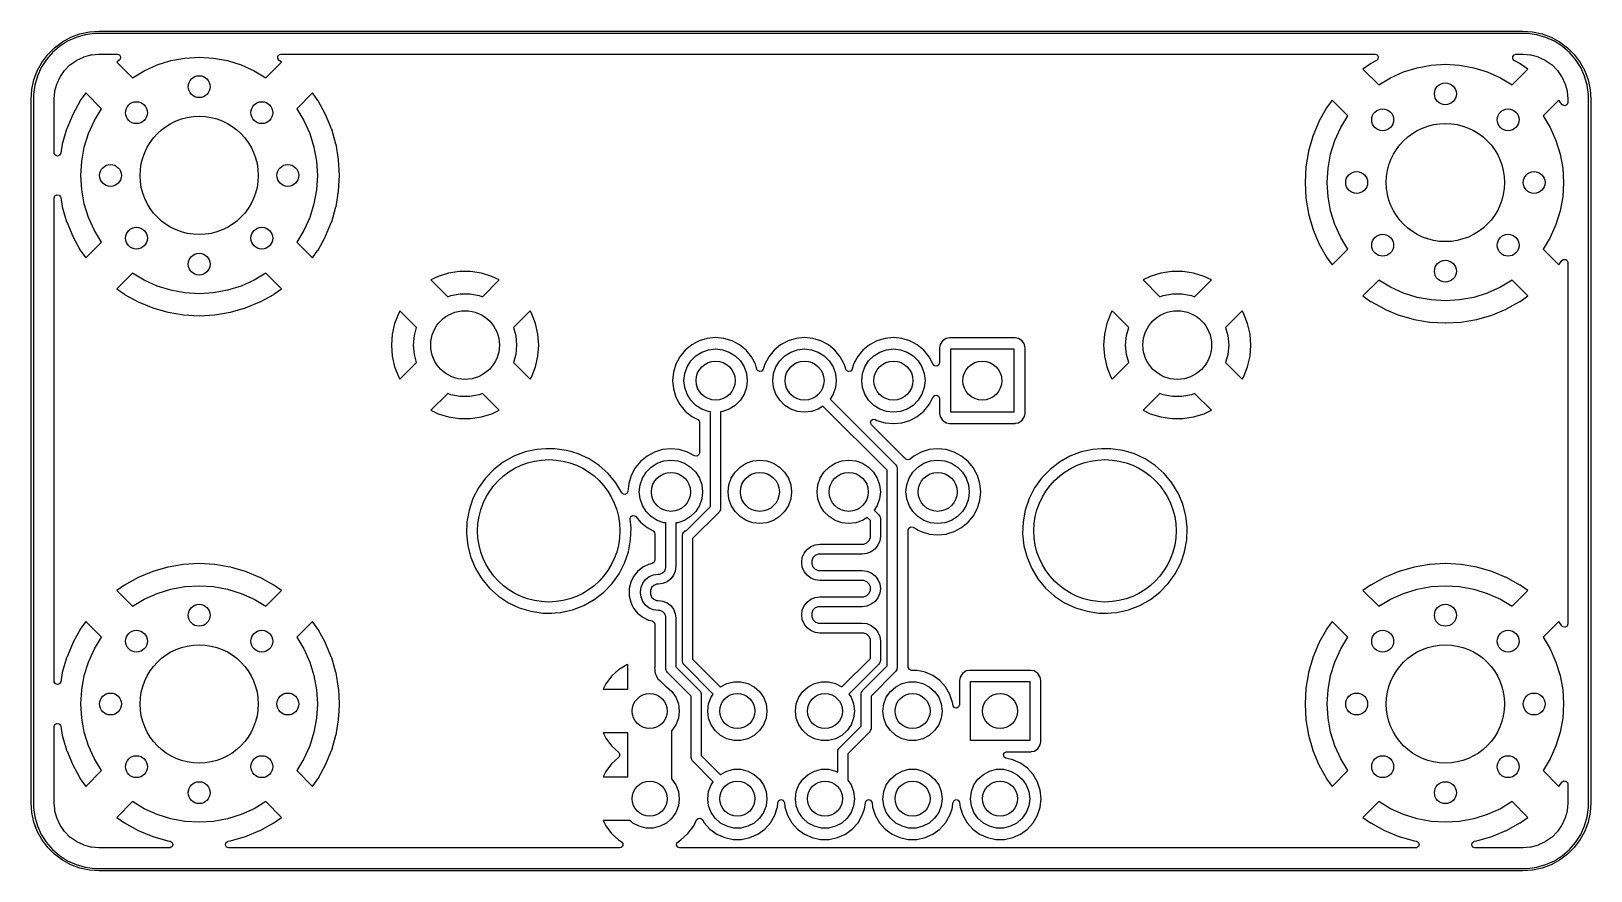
# Model space of a CAD drawing. Extents: x 190.9 to 226.5, y -95.7 to -76.6.
import ezdxf

# ---------------------------------------------------------------- set-up
doc = ezdxf.new("R2010")
doc.units = 0
doc.layers.add('BLACK', color=7, linetype='CONTINUOUS')

msp = doc.modelspace()

# ---------------------------------------------------------------- linework, layer by layer
at = {"layer": 'BLACK', "linetype": 'CONTINUOUS'}
for p, q in [((192.236, -76.5718), (192.456, -76.556)), ((192.456, -76.556), (224.968, -76.556)), ((224.968, -76.556), (225.188, -76.5718)), ((191.555, -76.9019), (191.393, -77.0423)), ((191.442, -76.9343), (191.619, -76.8019)), ((191.736, -76.786), (191.555, -76.9019)), ((191.619, -76.8019), (191.813, -76.696)), ((191.931, -76.6969), (191.736, -76.786)), ((191.813, -76.696), (192.02, -76.6187)), ((192.137, -76.6365), (191.931, -76.6969)), ((192.02, -76.6187), (192.236, -76.5718)), ((192.349, -76.606), (192.137, -76.6365)), ((192.456, -76.606), (192.349, -76.606)), ((224.968, -76.606), (192.456, -76.606)), ((225.075, -76.606), (224.968, -76.606)), ((225.287, -76.6365), (225.075, -76.606)), ((225.188, -76.5718), (225.404, -76.6187)), ((225.493, -76.6969), (225.287, -76.6365)), ((225.404, -76.6187), (225.611, -76.696)), ((225.688, -76.786), (225.493, -76.6969)), ((225.611, -76.696), (225.805, -76.8019)), ((225.869, -76.9019), (225.688, -76.786)), ((225.805, -76.8019), (225.982, -76.9343)), ((226.031, -77.0423), (225.869, -76.9019)), ((191.047, -77.4615), (191.153, -77.2675)), ((191.253, -77.2044), (191.137, -77.3848)), ((191.153, -77.2675), (191.285, -77.0906)), ((191.393, -77.0423), (191.253, -77.2044)), ((191.285, -77.0906), (191.442, -76.9343)), ((191.803, -77.3172), (191.939, -77.2224)), ((191.939, -77.2224), (191.95, -77.2158)), ((191.95, -77.2158), (192.1, -77.146)), ((192.1, -77.146), (192.112, -77.1415)), ((192.112, -77.1415), (192.272, -77.0987)), ((192.272, -77.0987), (192.285, -77.0965)), ((192.285, -77.0965), (192.453, -77.0818)), ((192.453, -77.0818), (192.459, -77.0815)), ((192.459, -77.0815), (192.522, -77.0815)), ((192.522, -77.0815), (192.875, -77.0815)), ((192.919, -77.218), (192.86, -77.2595)), ((192.86, -77.2595), (192.86, -77.2595)), ((192.86, -77.2595), (193.22, -77.619)), ((192.875, -77.0815), (192.924, -77.0991)), ((192.94, -77.1943), (192.919, -77.218)), ((192.924, -77.0991), (192.949, -77.1436)), ((192.949, -77.1436), (192.94, -77.1943)), ((193.785, -77.3236), (194.096, -77.2266)), ((194.096, -77.2266), (194.417, -77.1678)), ((194.417, -77.1678), (194.742, -77.1481)), ((194.742, -77.1481), (195.067, -77.1678)), ((195.067, -77.1678), (195.388, -77.2266)), ((195.388, -77.2266), (195.699, -77.3236)), ((196.264, -77.619), (196.624, -77.2595)), ((196.536, -77.1757), (196.541, -77.1245)), ((196.565, -77.218), (196.536, -77.1757)), ((196.541, -77.1245), (196.577, -77.0883)), ((196.624, -77.2595), (196.565, -77.218)), ((196.577, -77.0883), (196.609, -77.0815)), ((196.609, -77.0815), (221.589, -77.0815)), ((196.624, -77.2595), (196.624, -77.2595)), ((221.625, -77.2225), (221.494, -77.2952)), ((221.589, -77.0815), (221.637, -77.0991)), ((221.654, -77.1943), (221.625, -77.2225)), ((221.637, -77.0991), (221.663, -77.1436)), ((221.663, -77.1436), (221.654, -77.1943)), ((224.734, -77.1323), (224.766, -77.0923)), ((224.735, -77.1837), (224.734, -77.1323)), ((224.769, -77.2225), (224.735, -77.1837)), ((224.766, -77.0923), (224.805, -77.0815)), ((224.9, -77.2952), (224.769, -77.2225)), ((224.805, -77.0815), (224.902, -77.0815)), ((224.902, -77.0815), (224.965, -77.0815)), ((224.965, -77.0815), (224.971, -77.0818)), ((224.971, -77.0818), (225.139, -77.0965)), ((225.139, -77.0965), (225.152, -77.0987)), ((225.152, -77.0987), (225.312, -77.1415)), ((225.312, -77.1415), (225.324, -77.146)), ((225.324, -77.146), (225.388, -77.1757)), ((225.388, -77.1757), (225.474, -77.2158)), ((225.474, -77.2158), (225.485, -77.2224)), ((225.485, -77.2224), (225.621, -77.3172)), ((225.982, -76.9343), (226.139, -77.0906)), ((226.171, -77.2044), (226.031, -77.0423)), ((226.139, -77.0906), (226.271, -77.2675)), ((226.287, -77.3848), (226.171, -77.2044)), ((226.271, -77.2675), (226.377, -77.4615)), ((190.97, -77.6686), (191.047, -77.4615)), ((191.048, -77.5798), (190.988, -77.7856)), ((191.137, -77.3848), (191.048, -77.5798)), ((191.497, -77.749), (191.567, -77.5992)), ((191.567, -77.5992), (191.573, -77.5879)), ((191.573, -77.5879), (191.574, -77.5876)), ((191.574, -77.5876), (191.668, -77.4525)), ((191.668, -77.4525), (191.677, -77.4425)), ((191.677, -77.4425), (191.793, -77.3256)), ((191.793, -77.3256), (191.803, -77.3172)), ((193.22, -77.619), (193.487, -77.4574)), ((193.487, -77.4574), (193.785, -77.3236)), ((195.699, -77.3236), (195.997, -77.4574)), ((195.997, -77.4574), (196.264, -77.619)), ((221.49, -77.2974), (221.315, -77.4213)), ((221.315, -77.4213), (221.315, -77.4213)), ((221.315, -77.4213), (221.675, -77.7809)), ((221.494, -77.2952), (221.49, -77.2974)), ((221.675, -77.7809), (221.942, -77.6193)), ((221.942, -77.6193), (222.24, -77.4855)), ((222.24, -77.4855), (222.551, -77.3885)), ((222.551, -77.3885), (222.872, -77.3297)), ((222.872, -77.3297), (223.197, -77.31)), ((223.197, -77.31), (223.522, -77.3297)), ((223.522, -77.3297), (223.843, -77.3885)), ((223.843, -77.3885), (224.154, -77.4855)), ((224.154, -77.4855), (224.452, -77.6193)), ((224.452, -77.6193), (224.719, -77.7809)), ((224.719, -77.7809), (225.079, -77.4213)), ((224.904, -77.2974), (224.9, -77.2952)), ((225.079, -77.4213), (224.904, -77.2974)), ((225.079, -77.4213), (225.079, -77.4213)), ((225.621, -77.3172), (225.631, -77.3256)), ((225.631, -77.3256), (225.747, -77.4425)), ((225.747, -77.4425), (225.756, -77.4525)), ((225.756, -77.4525), (225.851, -77.5879)), ((225.851, -77.5879), (225.857, -77.5992)), ((225.857, -77.5992), (225.927, -77.749)), ((226.376, -77.5798), (226.287, -77.3848)), ((226.436, -77.7856), (226.376, -77.5798)), ((226.377, -77.4615), (226.454, -77.6686)), ((190.907, -78.105), (190.923, -77.8846)), ((190.923, -77.8846), (190.97, -77.6686)), ((190.988, -77.7856), (190.957, -77.9978)), ((191.433, -78.1017), (191.447, -77.9338)), ((191.447, -77.9338), (191.45, -77.9209)), ((191.45, -77.9209), (191.493, -77.7613)), ((191.493, -77.7613), (191.497, -77.749)), ((192.153, -77.9666), (192.029, -78.1412)), ((192.513, -78.3261), (192.153, -77.9666)), ((192.153, -77.9666), (192.153, -77.9666)), ((197.331, -77.9666), (196.971, -78.3261)), ((197.455, -78.1412), (197.331, -77.9666)), ((197.331, -77.9666), (197.331, -77.9666)), ((225.927, -77.749), (225.931, -77.7613)), ((225.931, -77.7613), (225.974, -77.9209)), ((225.974, -77.9209), (225.977, -77.9338)), ((225.977, -77.9338), (225.991, -78.1017)), ((226.467, -77.9978), (226.436, -77.7856)), ((226.454, -77.6686), (226.501, -77.8846)), ((226.501, -77.8846), (226.517, -78.105)), ((190.907, -94.1724), (190.907, -78.105)), ((190.957, -77.9978), (190.957, -78.105)), ((190.957, -78.105), (190.957, -94.1724)), ((191.433, -78.1083), (191.433, -78.1017)), ((191.433, -79.3311), (191.433, -78.1083)), ((192.027, -78.1448), (191.855, -78.4556)), ((192.029, -78.1412), (192.027, -78.1448)), ((192.351, -78.5934), (192.513, -78.3261)), ((196.971, -78.3261), (197.133, -78.5934)), ((197.457, -78.1448), (197.455, -78.1412)), ((197.629, -78.4556), (197.457, -78.1448)), ((220.482, -78.3067), (220.31, -78.6175)), ((220.484, -78.3031), (220.482, -78.3067)), ((220.608, -78.1285), (220.484, -78.3031)), ((220.968, -78.488), (220.608, -78.1285)), ((220.608, -78.1285), (220.608, -78.1285)), ((225.786, -78.1285), (225.426, -78.488)), ((225.855, -78.2261), (225.786, -78.1285)), ((225.786, -78.1285), (225.786, -78.1285)), ((225.879, -78.2478), (225.855, -78.2261)), ((225.929, -78.2567), (225.879, -78.2478)), ((225.974, -78.231), (225.929, -78.2567)), ((225.992, -78.1826), (225.974, -78.231)), ((225.991, -78.1017), (225.992, -78.1083)), ((225.992, -78.1083), (225.992, -78.1826)), ((226.467, -78.105), (226.467, -77.9978)), ((226.467, -94.1724), (226.467, -78.105)), ((226.467, -78.105), (226.467, -78.105)), ((226.517, -78.105), (226.517, -94.1724)), ((191.854, -78.4594), (191.718, -78.7876)), ((191.855, -78.4556), (191.854, -78.4594)), ((192.217, -78.8907), (192.351, -78.5934)), ((197.133, -78.5934), (197.267, -78.8907)), ((197.63, -78.4594), (197.629, -78.4556)), ((197.766, -78.7876), (197.63, -78.4594)), ((220.309, -78.6213), (220.173, -78.9495)), ((220.31, -78.6175), (220.309, -78.6213)), ((220.806, -78.7552), (220.968, -78.488)), ((225.426, -78.488), (225.588, -78.7552)), ((191.716, -78.7916), (191.618, -79.1329)), ((191.718, -78.7876), (191.716, -78.7916)), ((192.12, -79.202), (192.217, -78.8907)), ((197.267, -78.8907), (197.364, -79.202)), ((197.768, -78.7916), (197.766, -78.7876)), ((197.866, -79.1329), (197.768, -78.7916)), ((220.171, -78.9535), (220.073, -79.2948)), ((220.173, -78.9495), (220.171, -78.9535)), ((220.575, -79.3638), (220.672, -79.0526)), ((220.672, -79.0526), (220.806, -78.7552)), ((225.588, -78.7552), (225.722, -79.0526)), ((225.722, -79.0526), (225.819, -79.3638)), ((191.434, -79.3446), (191.433, -79.3311)), ((191.46, -79.389), (191.434, -79.3446)), ((191.508, -79.4063), (191.46, -79.389)), ((191.556, -79.3884), (191.508, -79.4063)), ((191.582, -79.3437), (191.556, -79.3884)), ((191.617, -79.137), (191.582, -79.3437)), ((191.618, -79.1329), (191.617, -79.137)), ((192.062, -79.5227), (192.12, -79.202)), ((197.364, -79.202), (197.422, -79.5227)), ((197.867, -79.137), (197.866, -79.1329)), ((197.927, -79.4872), (197.867, -79.137)), ((220.072, -79.2989), (220.012, -79.6491)), ((220.073, -79.2948), (220.072, -79.2989)), ((220.517, -79.6846), (220.575, -79.3638)), ((225.819, -79.3638), (225.877, -79.6846)), ((192.042, -79.8481), (192.062, -79.5227)), ((197.422, -79.5227), (197.442, -79.8481)), ((197.927, -79.4914), (197.927, -79.4872)), ((197.947, -79.846), (197.927, -79.4914)), ((220.012, -79.6532), (219.992, -80.0079)), ((220.012, -79.6491), (220.012, -79.6532)), ((220.497, -80.01), (220.517, -79.6846)), ((225.877, -79.6846), (225.897, -80.01)), ((192.062, -80.1736), (192.042, -79.8481)), ((197.442, -79.8481), (197.422, -80.1736)), ((197.927, -80.2049), (197.947, -79.8502)), ((197.947, -79.8502), (197.947, -79.846)), ((219.992, -80.0079), (219.992, -80.0121)), ((219.992, -80.0121), (220.012, -80.3668)), ((220.517, -80.3354), (220.497, -80.01)), ((225.897, -80.01), (225.877, -80.3354)), ((191.433, -80.3651), (191.45, -80.3168)), ((191.433, -83.7212), (191.433, -80.3651)), ((191.45, -80.3168), (191.495, -80.291)), ((191.495, -80.291), (191.545, -80.3)), ((191.545, -80.3), (191.578, -80.3394)), ((191.578, -80.3394), (191.582, -80.3525)), ((191.582, -80.3525), (191.617, -80.5592)), ((192.12, -80.4943), (192.062, -80.1736)), ((197.422, -80.1736), (197.364, -80.4943)), ((197.867, -80.5592), (197.927, -80.209)), ((197.927, -80.209), (197.927, -80.2049)), ((220.012, -80.3668), (220.012, -80.3709)), ((220.012, -80.3709), (220.072, -80.7211)), ((220.575, -80.6562), (220.517, -80.3354)), ((225.877, -80.3354), (225.819, -80.6562)), ((191.617, -80.5592), (191.618, -80.5633)), ((191.618, -80.5633), (191.716, -80.9046)), ((192.217, -80.8055), (192.12, -80.4943)), ((192.351, -81.1029), (192.217, -80.8055)), ((197.267, -80.8055), (197.133, -81.1029)), ((197.364, -80.4943), (197.267, -80.8055)), ((197.768, -80.9046), (197.866, -80.5633)), ((197.866, -80.5633), (197.867, -80.5592)), ((220.072, -80.7211), (220.073, -80.7252)), ((220.073, -80.7252), (220.171, -81.0665)), ((220.672, -80.9674), (220.575, -80.6562)), ((225.819, -80.6562), (225.722, -80.9674)), ((191.716, -80.9046), (191.718, -80.9086)), ((191.718, -80.9086), (191.854, -81.2368)), ((192.513, -81.3701), (192.351, -81.1029)), ((197.133, -81.1029), (196.971, -81.3702)), ((197.63, -81.2368), (197.766, -80.9086)), ((197.766, -80.9086), (197.768, -80.9046)), ((220.171, -81.0665), (220.173, -81.0705)), ((220.173, -81.0705), (220.309, -81.3987)), ((220.806, -81.2648), (220.672, -80.9674)), ((225.722, -80.9674), (225.588, -81.2648)), ((191.854, -81.2368), (191.855, -81.2406)), ((191.855, -81.2406), (192.027, -81.5515)), ((192.153, -81.7297), (192.513, -81.3701)), ((196.971, -81.3702), (197.331, -81.7297)), ((197.457, -81.5515), (197.629, -81.2406)), ((197.629, -81.2406), (197.63, -81.2368)), ((220.309, -81.3987), (220.31, -81.4025)), ((220.31, -81.4025), (220.482, -81.7133)), ((220.608, -81.8915), (220.968, -81.532)), ((220.968, -81.532), (220.806, -81.2648)), ((225.588, -81.2648), (225.426, -81.532)), ((225.426, -81.532), (225.786, -81.8915)), ((192.027, -81.5515), (192.029, -81.555)), ((192.029, -81.555), (192.153, -81.7297)), ((192.153, -81.7297), (192.153, -81.7297)), ((197.331, -81.7297), (197.455, -81.555)), ((197.331, -81.7297), (197.331, -81.7297)), ((197.455, -81.555), (197.457, -81.5515)), ((220.482, -81.7133), (220.484, -81.7169)), ((220.484, -81.7169), (220.608, -81.8915)), ((220.608, -81.8915), (220.608, -81.8915)), ((225.786, -81.8915), (225.855, -81.7939)), ((225.786, -81.8915), (225.786, -81.8915)), ((225.855, -81.7939), (225.897, -81.7646)), ((225.897, -81.7646), (225.949, -81.7694)), ((225.949, -81.7694), (225.985, -81.806)), ((225.985, -81.806), (225.992, -81.8374)), ((225.992, -81.8374), (225.992, -90.0857)), ((193.22, -82.0773), (192.86, -82.4368)), ((193.487, -82.2388), (193.22, -82.0773)), ((193.785, -82.3727), (193.487, -82.2388)), ((195.997, -82.2388), (195.699, -82.3727)), ((196.264, -82.0773), (195.997, -82.2388)), ((196.624, -82.4368), (196.264, -82.0773)), ((200.199, -82.1553), (200.034, -82.2347)), ((200.034, -82.2347), (200.034, -82.2347)), ((200.034, -82.2347), (200.417, -82.6175)), ((200.439, -82.0812), (200.199, -82.1553)), ((200.688, -82.0437), (200.439, -82.0812)), ((200.939, -82.0437), (200.688, -82.0437)), ((201.188, -82.0812), (200.939, -82.0437)), ((201.428, -82.1553), (201.188, -82.0812)), ((201.21, -82.6175), (201.593, -82.2347)), ((201.593, -82.2347), (201.428, -82.1553)), ((201.593, -82.2347), (201.593, -82.2347)), ((216.459, -82.1553), (216.294, -82.2347)), ((216.294, -82.2347), (216.294, -82.2347)), ((216.294, -82.2347), (216.677, -82.6175)), ((216.699, -82.0812), (216.459, -82.1553)), ((216.948, -82.0437), (216.699, -82.0812)), ((217.199, -82.0437), (216.948, -82.0437)), ((217.448, -82.0812), (217.199, -82.0437)), ((217.688, -82.1553), (217.448, -82.0812)), ((217.47, -82.6175), (217.853, -82.2347)), ((217.853, -82.2347), (217.688, -82.1553)), ((217.853, -82.2347), (217.853, -82.2347)), ((221.675, -82.2391), (221.315, -82.5987)), ((221.942, -82.4007), (221.675, -82.2391)), ((224.719, -82.2391), (224.452, -82.4007)), ((225.079, -82.5987), (224.719, -82.2391)), ((192.86, -82.4368), (192.86, -82.4368)), ((192.86, -82.4368), (193.035, -82.5607)), ((193.035, -82.5607), (193.039, -82.5629)), ((193.039, -82.5629), (193.35, -82.7347)), ((194.096, -82.4697), (193.785, -82.3727)), ((194.417, -82.5284), (194.096, -82.4697)), ((194.742, -82.5481), (194.417, -82.5284)), ((195.067, -82.5284), (194.742, -82.5481)), ((195.388, -82.4697), (195.067, -82.5284)), ((195.699, -82.3727), (195.388, -82.4697)), ((196.134, -82.7347), (196.445, -82.5629)), ((196.445, -82.5629), (196.449, -82.5607)), ((196.449, -82.5607), (196.624, -82.4368)), ((196.624, -82.4368), (196.624, -82.4368)), ((200.417, -82.6175), (200.491, -82.5887)), ((200.491, -82.5887), (200.705, -82.5487)), ((200.705, -82.5487), (200.922, -82.5487)), ((200.922, -82.5487), (201.136, -82.5887)), ((201.136, -82.5887), (201.21, -82.6175)), ((216.677, -82.6175), (216.751, -82.5887)), ((216.751, -82.5887), (216.965, -82.5487)), ((216.965, -82.5487), (217.182, -82.5487)), ((217.182, -82.5487), (217.396, -82.5887)), ((217.396, -82.5887), (217.47, -82.6175)), ((221.315, -82.5987), (221.315, -82.5987)), ((221.315, -82.5987), (221.49, -82.7226)), ((222.24, -82.5345), (221.942, -82.4007)), ((222.551, -82.6315), (222.24, -82.5345)), ((224.154, -82.5345), (223.843, -82.6315)), ((224.452, -82.4007), (224.154, -82.5345)), ((224.904, -82.7226), (225.079, -82.5987)), ((225.079, -82.5987), (225.079, -82.5987)), ((193.35, -82.7347), (193.353, -82.7366)), ((193.353, -82.7366), (193.681, -82.8725)), ((193.681, -82.8725), (193.685, -82.8739)), ((193.685, -82.8739), (194.027, -82.9722)), ((195.457, -82.9722), (195.799, -82.8739)), ((195.799, -82.8739), (195.803, -82.8725)), ((195.803, -82.8725), (196.131, -82.7366)), ((196.131, -82.7366), (196.134, -82.7347)), ((199.327, -82.9415), (199.298, -82.9913)), ((199.708, -83.3227), (199.327, -82.9415)), ((199.327, -82.9415), (199.327, -82.9415)), ((202.3, -82.9415), (201.919, -83.3227)), ((202.329, -82.9913), (202.3, -82.9415)), ((202.3, -82.9415), (202.3, -82.9415)), ((215.587, -82.9415), (215.558, -82.9913)), ((215.968, -83.3227), (215.587, -82.9415)), ((215.587, -82.9415), (215.587, -82.9415)), ((218.56, -82.9415), (218.179, -83.3227)), ((218.589, -82.9913), (218.56, -82.9415)), ((218.56, -82.9415), (218.56, -82.9415)), ((221.49, -82.7226), (221.494, -82.7248)), ((221.494, -82.7248), (221.805, -82.8966)), ((221.805, -82.8966), (221.808, -82.8984)), ((221.808, -82.8984), (222.136, -83.0344)), ((222.872, -82.6903), (222.551, -82.6315)), ((223.197, -82.71), (222.872, -82.6903)), ((223.522, -82.6903), (223.197, -82.71)), ((223.843, -82.6315), (223.522, -82.6903)), ((224.258, -83.0344), (224.586, -82.8984)), ((224.586, -82.8984), (224.589, -82.8966)), ((224.589, -82.8966), (224.9, -82.7248)), ((224.9, -82.7248), (224.904, -82.7226)), ((194.027, -82.9722), (194.031, -82.9731)), ((194.031, -82.9731), (194.381, -83.0326)), ((194.381, -83.0326), (194.385, -83.0331)), ((194.385, -83.0331), (194.74, -83.053)), ((194.74, -83.053), (194.744, -83.053)), ((194.744, -83.053), (195.099, -83.0331)), ((195.099, -83.0331), (195.103, -83.0326)), ((195.103, -83.0326), (195.453, -82.9731)), ((195.453, -82.9731), (195.457, -82.9722)), ((199.206, -83.2254), (199.15, -83.4705)), ((199.298, -82.9913), (199.206, -83.2254)), ((199.656, -83.5048), (199.708, -83.3227)), ((201.919, -83.3227), (201.971, -83.5048)), ((202.421, -83.2254), (202.329, -82.9913)), ((202.477, -83.4705), (202.421, -83.2254)), ((215.466, -83.2254), (215.41, -83.4705)), ((215.558, -82.9913), (215.466, -83.2254)), ((215.916, -83.5048), (215.968, -83.3227)), ((218.179, -83.3227), (218.231, -83.5048)), ((218.681, -83.2254), (218.589, -82.9913)), ((218.737, -83.4705), (218.681, -83.2254)), ((222.136, -83.0344), (222.14, -83.0358)), ((222.14, -83.0358), (222.482, -83.1341)), ((222.482, -83.1341), (222.486, -83.135)), ((222.486, -83.135), (222.836, -83.1945)), ((222.836, -83.1945), (222.84, -83.195)), ((222.84, -83.195), (223.195, -83.2149)), ((223.195, -83.2149), (223.199, -83.2149)), ((223.199, -83.2149), (223.554, -83.195)), ((223.554, -83.195), (223.558, -83.1945)), ((223.558, -83.1945), (223.908, -83.135)), ((223.908, -83.135), (223.912, -83.1341)), ((223.912, -83.1341), (224.254, -83.0358)), ((224.254, -83.0358), (224.258, -83.0344)), ((199.15, -83.4705), (199.131, -83.7212)), ((199.636, -83.7212), (199.656, -83.5048)), ((201.971, -83.5048), (201.991, -83.7212)), ((202.496, -83.7212), (202.477, -83.4705)), ((206.158, -83.6237), (205.988, -83.7145)), ((206.342, -83.5678), (206.158, -83.6237)), ((206.534, -83.549), (206.342, -83.5678)), ((206.725, -83.5678), (206.534, -83.549)), ((206.909, -83.6237), (206.725, -83.5678)), ((207.079, -83.7145), (206.909, -83.6237)), ((208.188, -83.6237), (208.018, -83.7145)), ((208.372, -83.5678), (208.188, -83.6237)), ((208.564, -83.549), (208.372, -83.5678)), ((208.755, -83.5678), (208.564, -83.549)), ((208.939, -83.6237), (208.755, -83.5678)), ((209.109, -83.7145), (208.939, -83.6237)), ((210.218, -83.6237), (210.048, -83.7145)), ((210.402, -83.5678), (210.218, -83.6237)), ((210.594, -83.549), (210.402, -83.5678)), ((210.785, -83.5678), (210.594, -83.549)), ((210.969, -83.6237), (210.785, -83.5678)), ((211.139, -83.7145), (210.969, -83.6237)), ((211.717, -83.6247), (211.661, -83.7089)), ((211.801, -83.5685), (211.717, -83.6247)), ((211.876, -83.5537), (211.801, -83.5685)), ((213.372, -83.5537), (211.876, -83.5537)), ((213.446, -83.5685), (213.372, -83.5537)), ((213.53, -83.6247), (213.446, -83.5685)), ((213.568, -83.681), (213.53, -83.6247)), ((213.586, -83.7089), (213.568, -83.681)), ((215.41, -83.4705), (215.391, -83.7212)), ((215.896, -83.7212), (215.916, -83.5048)), ((218.231, -83.5048), (218.251, -83.7212)), ((218.756, -83.7212), (218.737, -83.4705)), ((191.433, -91.3961), (191.433, -83.7212)), ((199.131, -83.7212), (199.15, -83.9719)), ((199.15, -83.9719), (199.206, -84.217)), ((199.656, -83.9376), (199.636, -83.7212)), ((199.708, -84.1197), (199.656, -83.9376)), ((201.971, -83.9376), (201.919, -84.1197)), ((201.991, -83.7212), (201.971, -83.9376)), ((202.421, -84.217), (202.477, -83.9719)), ((202.477, -83.9719), (202.496, -83.7212)), ((205.717, -83.9855), (205.626, -84.1553)), ((205.839, -83.8367), (205.717, -83.9855)), ((205.988, -83.7145), (205.839, -83.8367)), ((205.968, -84.0804), (206.083, -83.9659)), ((206.083, -83.9659), (206.22, -83.8798)), ((206.22, -83.8798), (206.373, -83.8263)), ((206.373, -83.8263), (206.534, -83.8082)), ((206.534, -83.8082), (206.694, -83.8263)), ((206.694, -83.8263), (206.847, -83.8798)), ((206.847, -83.8798), (206.984, -83.9659)), ((206.984, -83.9659), (207.099, -84.0804)), ((207.228, -83.8367), (207.079, -83.7145)), ((207.35, -83.9855), (207.228, -83.8367)), ((207.426, -84.1265), (207.35, -83.9855)), ((207.747, -83.9855), (207.656, -84.1553)), ((207.869, -83.8367), (207.747, -83.9855)), ((208.018, -83.7145), (207.869, -83.8367)), ((207.998, -84.0804), (208.113, -83.9659)), ((208.113, -83.9659), (208.25, -83.8798)), ((208.25, -83.8798), (208.403, -83.8263)), ((208.403, -83.8263), (208.564, -83.8082)), ((208.564, -83.8082), (208.724, -83.8263)), ((208.724, -83.8263), (208.877, -83.8798)), ((208.877, -83.8798), (209.014, -83.9659)), ((209.014, -83.9659), (209.129, -84.0804)), ((209.258, -83.8367), (209.109, -83.7145)), ((209.38, -83.9855), (209.258, -83.8367)), ((209.456, -84.1265), (209.38, -83.9855)), ((209.777, -83.9855), (209.686, -84.1553)), ((209.899, -83.8367), (209.777, -83.9855)), ((210.048, -83.7145), (209.899, -83.8367)), ((210.028, -84.0804), (210.143, -83.9659)), ((210.143, -83.9659), (210.28, -83.8798)), ((210.28, -83.8798), (210.433, -83.8263)), ((210.433, -83.8263), (210.594, -83.8082)), ((210.594, -83.8082), (210.754, -83.8263)), ((210.754, -83.8263), (210.907, -83.8798)), ((210.907, -83.8798), (211.044, -83.9659)), ((211.044, -83.9659), (211.159, -84.0804)), ((211.288, -83.8367), (211.139, -83.7145)), ((211.41, -83.9855), (211.288, -83.8367)), ((211.505, -84.1618), (211.41, -83.9855)), ((211.661, -83.7089), (211.646, -83.7831)), ((211.646, -83.7831), (211.646, -84.1265)), ((211.901, -85.2542), (211.901, -83.8082)), ((211.901, -83.8082), (213.347, -83.8082)), ((213.347, -83.8082), (213.347, -85.2542)), ((213.589, -83.7212), (213.586, -83.7089)), ((213.601, -83.7831), (213.589, -83.7212)), ((213.601, -85.2793), (213.601, -83.7831)), ((215.391, -83.7212), (215.41, -83.9719)), ((215.41, -83.9719), (215.466, -84.217)), ((215.916, -83.9376), (215.896, -83.7212)), ((215.968, -84.1197), (215.916, -83.9376)), ((218.231, -83.9376), (218.179, -84.1197)), ((218.251, -83.7212), (218.231, -83.9376)), ((218.681, -84.217), (218.737, -83.9719)), ((218.737, -83.9719), (218.756, -83.7212)), ((199.206, -84.217), (199.298, -84.4511)), ((199.327, -84.5009), (199.708, -84.1197)), ((201.919, -84.1197), (202.3, -84.5009)), ((202.329, -84.4511), (202.421, -84.217)), ((205.57, -84.3396), (205.551, -84.5312)), ((205.626, -84.1553), (205.57, -84.3396)), ((205.811, -84.5312), (205.829, -84.3703)), ((205.829, -84.3703), (205.882, -84.2175)), ((205.882, -84.2175), (205.968, -84.0804)), ((207.099, -84.0804), (207.185, -84.2175)), ((207.185, -84.2175), (207.238, -84.3703)), ((207.238, -84.3703), (207.257, -84.5312)), ((207.441, -84.1553), (207.426, -84.1265)), ((207.459, -84.2137), (207.441, -84.1553)), ((207.477, -84.2726), (207.459, -84.2137)), ((207.494, -84.3022), (207.477, -84.2726)), ((207.54, -84.3254), (207.494, -84.3022)), ((207.59, -84.3137), (207.54, -84.3254)), ((207.621, -84.2726), (207.59, -84.3137)), ((207.656, -84.1553), (207.621, -84.2726)), ((207.841, -84.5312), (207.859, -84.3703)), ((207.859, -84.3703), (207.912, -84.2175)), ((207.912, -84.2175), (207.998, -84.0804)), ((209.129, -84.0804), (209.215, -84.2175)), ((209.215, -84.2175), (209.268, -84.3703)), ((209.268, -84.3703), (209.287, -84.5312)), ((209.471, -84.1553), (209.456, -84.1265)), ((209.489, -84.2137), (209.471, -84.1553)), ((209.507, -84.2726), (209.489, -84.2137)), ((209.524, -84.3022), (209.507, -84.2726)), ((209.57, -84.3254), (209.524, -84.3022)), ((209.62, -84.3137), (209.57, -84.3254)), ((209.651, -84.2726), (209.62, -84.3137)), ((209.686, -84.1553), (209.651, -84.2726)), ((209.871, -84.5312), (209.889, -84.3703)), ((209.889, -84.3703), (209.942, -84.2175)), ((209.942, -84.2175), (210.028, -84.0804)), ((211.159, -84.0804), (211.245, -84.2175)), ((211.245, -84.2175), (211.298, -84.3703)), ((211.298, -84.3703), (211.317, -84.5312)), ((211.507, -84.1605), (211.505, -84.1618)), ((211.533, -84.1916), (211.507, -84.1605)), ((211.584, -84.2005), (211.533, -84.1916)), ((211.629, -84.1748), (211.584, -84.2005)), ((211.646, -84.1265), (211.629, -84.1748)), ((215.466, -84.217), (215.558, -84.4511)), ((215.587, -84.5009), (215.968, -84.1197)), ((218.179, -84.1197), (218.56, -84.5009)), ((218.589, -84.4511), (218.681, -84.217)), ((199.298, -84.4511), (199.327, -84.5009)), ((199.327, -84.5009), (199.327, -84.5009)), ((202.3, -84.5009), (202.329, -84.4511)), ((202.3, -84.5009), (202.3, -84.5009)), ((205.551, -84.5312), (205.57, -84.7228)), ((205.57, -84.7228), (205.626, -84.9071)), ((205.829, -84.6921), (205.811, -84.5312)), ((205.882, -84.8449), (205.829, -84.6921)), ((207.238, -84.6921), (207.185, -84.8449)), ((207.257, -84.5312), (207.238, -84.6921)), ((207.859, -84.6921), (207.841, -84.5312)), ((207.912, -84.8449), (207.859, -84.6921)), ((209.268, -84.6921), (209.215, -84.8449)), ((209.287, -84.5312), (209.268, -84.6921)), ((209.889, -84.6921), (209.871, -84.5312)), ((209.942, -84.8449), (209.889, -84.6921)), ((211.298, -84.6921), (211.245, -84.8449)), ((211.317, -84.5312), (211.298, -84.6921)), ((215.558, -84.4511), (215.587, -84.5009)), ((215.587, -84.5009), (215.587, -84.5009)), ((218.56, -84.5009), (218.589, -84.4511)), ((218.56, -84.5009), (218.56, -84.5009)), ((200.417, -84.8249), (200.034, -85.2077)), ((200.491, -84.8537), (200.417, -84.8249)), ((200.705, -84.8937), (200.491, -84.8537)), ((200.922, -84.8937), (200.705, -84.8937)), ((201.136, -84.8537), (200.922, -84.8937)), ((201.21, -84.8249), (201.136, -84.8537)), ((201.593, -85.2077), (201.21, -84.8249)), ((205.626, -84.9071), (205.717, -85.0769)), ((205.717, -85.0769), (205.839, -85.2257)), ((205.968, -84.982), (205.882, -84.8449)), ((206.083, -85.0965), (205.968, -84.982)), ((206.22, -85.1826), (206.083, -85.0965)), ((206.984, -85.0965), (206.847, -85.1826)), ((207.099, -84.982), (206.984, -85.0965)), ((207.185, -84.8449), (207.099, -84.982)), ((207.998, -84.982), (207.912, -84.8449)), ((208.113, -85.0965), (207.998, -84.982)), ((208.25, -85.1826), (208.113, -85.0965)), ((209.215, -84.8449), (209.147, -84.953)), ((209.147, -84.953), (210.644, -86.4501)), ((210.028, -84.982), (209.942, -84.8449)), ((210.143, -85.0965), (210.028, -84.982)), ((210.28, -85.1826), (210.143, -85.0965)), ((211.044, -85.0965), (210.907, -85.1826)), ((211.159, -84.982), (211.044, -85.0965)), ((211.245, -84.8449), (211.159, -84.982)), ((211.288, -85.2257), (211.41, -85.0769)), ((211.41, -85.0769), (211.422, -85.0542)), ((211.422, -85.0542), (211.505, -84.9006)), ((211.505, -84.9006), (211.508, -84.9023)), ((211.508, -84.9023), (211.529, -84.8734)), ((211.529, -84.8734), (211.579, -84.8612)), ((211.579, -84.8612), (211.625, -84.8839)), ((211.625, -84.8839), (211.646, -84.931)), ((211.646, -84.931), (211.646, -84.9359)), ((211.646, -84.9359), (211.646, -85.2793)), ((216.677, -84.8249), (216.294, -85.2077)), ((216.751, -84.8537), (216.677, -84.8249)), ((216.965, -84.8937), (216.751, -84.8537)), ((217.182, -84.8937), (216.965, -84.8937)), ((217.396, -84.8537), (217.182, -84.8937)), ((217.47, -84.8249), (217.396, -84.8537)), ((217.853, -85.2077), (217.47, -84.8249)), ((200.034, -85.2077), (200.034, -85.2077)), ((200.034, -85.2077), (200.199, -85.2871)), ((200.199, -85.2871), (200.439, -85.3612)), ((200.439, -85.3612), (200.688, -85.3987)), ((200.688, -85.3987), (200.939, -85.3987)), ((200.939, -85.3987), (201.188, -85.3612)), ((201.188, -85.3612), (201.428, -85.2871)), ((201.428, -85.2871), (201.593, -85.2077)), ((205.839, -85.2257), (205.988, -85.3479)), ((205.988, -85.3479), (205.988, -85.3479)), ((205.988, -85.3479), (205.988, -85.3479)), ((205.988, -85.3479), (206.125, -85.4212)), ((206.125, -85.4212), (206.159, -85.4595)), ((206.159, -85.4595), (206.165, -85.4875)), ((206.373, -85.2361), (206.22, -85.1826)), ((206.419, -85.2413), (206.373, -85.2361)), ((206.419, -87.4035), (206.419, -85.2413)), ((206.694, -85.2361), (206.648, -85.2413)), ((206.648, -85.2413), (206.648, -87.4508)), ((206.847, -85.1826), (206.694, -85.2361)), ((208.403, -85.2361), (208.25, -85.1826)), ((208.564, -85.2542), (208.403, -85.2361)), ((208.724, -85.2361), (208.564, -85.2542)), ((208.877, -85.1826), (208.724, -85.2361)), ((208.985, -85.1147), (208.877, -85.1826)), ((210.449, -86.5782), (208.985, -85.1147)), ((210.071, -85.492), (210.084, -85.4424)), ((210.084, -85.4424), (210.126, -85.4129)), ((210.126, -85.4129), (210.178, -85.4173)), ((210.178, -85.4173), (210.181, -85.4192)), ((210.181, -85.4192), (210.218, -85.4387)), ((210.218, -85.4387), (210.402, -85.4946)), ((210.433, -85.2361), (210.28, -85.1826)), ((210.594, -85.2542), (210.433, -85.2361)), ((210.754, -85.2361), (210.594, -85.2542)), ((210.907, -85.1826), (210.754, -85.2361)), ((210.785, -85.4946), (210.969, -85.4387)), ((210.969, -85.4387), (211.139, -85.3479)), ((211.139, -85.3479), (211.288, -85.2257)), ((211.646, -85.2793), (211.661, -85.3535)), ((211.661, -85.3535), (211.717, -85.4377)), ((211.717, -85.4377), (211.801, -85.4939)), ((213.347, -85.2542), (211.901, -85.2542)), ((213.446, -85.4939), (213.53, -85.4377)), ((213.53, -85.4377), (213.586, -85.3535)), ((213.586, -85.3535), (213.601, -85.2793)), ((216.294, -85.2077), (216.294, -85.2077)), ((216.294, -85.2077), (216.459, -85.2871)), ((216.459, -85.2871), (216.699, -85.3612)), ((216.699, -85.3612), (216.948, -85.3987)), ((216.948, -85.3987), (217.199, -85.3987)), ((217.199, -85.3987), (217.448, -85.3612)), ((217.448, -85.3612), (217.688, -85.2871)), ((217.688, -85.2871), (217.853, -85.2077)), ((206.165, -85.4875), (206.165, -86.1854)), ((210.093, -85.5387), (210.071, -85.492)), ((210.818, -86.2636), (210.093, -85.5387)), ((210.402, -85.4946), (210.594, -85.5134)), ((210.594, -85.5134), (210.785, -85.4946)), ((211.801, -85.4939), (211.816, -85.4969)), ((211.816, -85.4969), (211.876, -85.5087)), ((211.876, -85.5087), (213.372, -85.5087)), ((213.372, -85.5087), (213.384, -85.5062)), ((213.372, -85.5087), (213.372, -85.5087)), ((213.384, -85.5062), (213.446, -85.4939)), ((202.182, -86.1604), (201.925, -86.2585)), ((202.45, -86.1007), (202.182, -86.1604)), ((202.654, -86.0858), (202.45, -86.1007)), ((202.655, -86.0857), (202.654, -86.0858)), ((202.654, -86.0858), (202.654, -86.0858)), ((202.861, -86.0857), (202.655, -86.0857)), ((203.132, -86.1257), (202.861, -86.0857)), ((203.248, -86.1604), (203.132, -86.1257)), ((203.395, -86.2048), (203.248, -86.1604)), ((205.138, -86.1637), (204.968, -86.2545)), ((205.322, -86.1078), (205.138, -86.1637)), ((205.514, -86.089), (205.322, -86.1078)), ((205.705, -86.1078), (205.514, -86.089)), ((205.889, -86.1637), (205.705, -86.1078)), ((205.92, -86.1801), (205.889, -86.1637)), ((205.889, -86.1637), (205.889, -86.1637)), ((205.889, -86.1637), (205.889, -86.1637)), ((211.228, -86.1637), (211.058, -86.2545)), ((211.412, -86.1078), (211.228, -86.1637)), ((211.604, -86.089), (211.412, -86.1078)), ((211.795, -86.1078), (211.604, -86.089)), ((211.958, -86.1573), (211.795, -86.1078)), ((211.979, -86.1637), (211.958, -86.1573)), ((212.149, -86.2545), (211.979, -86.1637)), ((211.979, -86.1637), (211.979, -86.1637)), ((214.882, -86.1604), (214.625, -86.2585)), ((215.15, -86.1007), (214.882, -86.1604)), ((215.354, -86.0858), (215.15, -86.1007)), ((215.355, -86.0857), (215.354, -86.0858)), ((215.354, -86.0858), (215.354, -86.0858)), ((215.561, -86.0857), (215.355, -86.0857)), ((215.832, -86.1257), (215.561, -86.0857)), ((215.948, -86.1604), (215.832, -86.1257)), ((216.095, -86.2048), (215.948, -86.1604)), ((201.686, -86.3929), (201.469, -86.5606)), ((201.925, -86.2585), (201.686, -86.3929)), ((203.644, -86.3213), (203.395, -86.2048)), ((203.873, -86.4728), (203.644, -86.3213)), ((204.077, -86.656), (203.873, -86.4728)), ((204.697, -86.5255), (204.606, -86.6953)), ((204.819, -86.3767), (204.697, -86.5255)), ((204.968, -86.2545), (204.819, -86.3767)), ((204.948, -86.6204), (205.063, -86.5059)), ((205.063, -86.5059), (205.2, -86.4198)), ((205.2, -86.4198), (205.353, -86.3663)), ((205.353, -86.3663), (205.514, -86.3482)), ((205.514, -86.3482), (205.674, -86.3663)), ((205.674, -86.3663), (205.827, -86.4198)), ((205.827, -86.4198), (205.964, -86.5059)), ((206.054, -86.2518), (205.92, -86.1801)), ((205.964, -86.5059), (206.079, -86.6204)), ((206.103, -86.2595), (206.054, -86.2518)), ((206.147, -86.2338), (206.103, -86.2595)), ((206.165, -86.1854), (206.147, -86.2338)), ((206.978, -86.6204), (207.093, -86.5059)), ((207.093, -86.5059), (207.23, -86.4198)), ((207.23, -86.4198), (207.383, -86.3663)), ((207.383, -86.3663), (207.544, -86.3482)), ((207.544, -86.3482), (207.704, -86.3663)), ((207.704, -86.3663), (207.857, -86.4198)), ((207.857, -86.4198), (207.994, -86.5059)), ((207.994, -86.5059), (208.109, -86.6204)), ((209.008, -86.6204), (209.123, -86.5059)), ((209.123, -86.5059), (209.26, -86.4198)), ((209.26, -86.4198), (209.413, -86.3663)), ((209.413, -86.3663), (209.574, -86.3482)), ((209.574, -86.3482), (209.734, -86.3663)), ((209.734, -86.3663), (209.887, -86.4198)), ((209.887, -86.4198), (210.024, -86.5059)), ((210.024, -86.5059), (210.139, -86.6204)), ((210.644, -86.4501), (210.656, -86.4664)), ((210.656, -86.4664), (210.659, -86.4691)), ((210.659, -86.4691), (210.66, -86.4715)), ((210.66, -86.4715), (210.664, -86.4761)), ((210.664, -86.4761), (210.67, -86.5038)), ((210.67, -86.5038), (210.678, -86.5309)), ((210.678, -86.5309), (210.678, -91.0933)), ((210.82, -86.2658), (210.818, -86.2636)), ((210.858, -86.3012), (210.82, -86.2658)), ((210.86, -86.3029), (210.858, -86.3012)), ((210.858, -86.3012), (210.858, -86.3012)), ((210.87, -86.3159), (210.86, -86.3029)), ((210.873, -86.3187), (210.87, -86.3159)), ((210.877, -86.3226), (210.873, -86.3187)), ((210.925, -86.3408), (210.877, -86.3226)), ((210.974, -86.3237), (210.925, -86.3408)), ((211.058, -86.2545), (210.974, -86.3237)), ((211.038, -86.6204), (211.153, -86.5059)), ((211.153, -86.5059), (211.29, -86.4198)), ((211.29, -86.4198), (211.443, -86.3663)), ((211.443, -86.3663), (211.604, -86.3482)), ((211.604, -86.3482), (211.764, -86.3663)), ((211.764, -86.3663), (211.917, -86.4198)), ((211.917, -86.4198), (212.054, -86.5059)), ((212.054, -86.5059), (212.169, -86.6204)), ((212.298, -86.3767), (212.149, -86.2545)), ((212.42, -86.5255), (212.298, -86.3767)), ((212.439, -86.5606), (212.42, -86.5255)), ((214.386, -86.3929), (214.169, -86.5606)), ((214.625, -86.2585), (214.386, -86.3929)), ((216.344, -86.3213), (216.095, -86.2048)), ((216.573, -86.4728), (216.344, -86.3213)), ((216.777, -86.656), (216.573, -86.4728)), ((201.278, -86.7583), (201.118, -86.9816)), ((201.469, -86.5606), (201.278, -86.7583)), ((204.253, -86.867), (204.077, -86.656)), ((204.393, -87.0964), (204.253, -86.867)), ((204.253, -86.867), (204.253, -86.867)), ((204.55, -86.8796), (204.532, -87.0646)), ((204.606, -86.6953), (204.55, -86.8796)), ((204.809, -86.9103), (204.862, -86.7575)), ((204.862, -86.7575), (204.948, -86.6204)), ((206.079, -86.6204), (206.165, -86.7575)), ((206.165, -86.7575), (206.218, -86.9103)), ((206.839, -86.9103), (206.892, -86.7575)), ((206.892, -86.7575), (206.978, -86.6204)), ((208.109, -86.6204), (208.195, -86.7575)), ((208.195, -86.7575), (208.248, -86.9103)), ((208.869, -86.9103), (208.922, -86.7575)), ((208.922, -86.7575), (209.008, -86.6204)), ((210.139, -86.6204), (210.225, -86.7575)), ((210.225, -86.7575), (210.278, -86.9103)), ((210.449, -91.046), (210.449, -86.5782)), ((210.899, -86.9103), (210.952, -86.7575)), ((210.952, -86.7575), (211.038, -86.6204)), ((212.169, -86.6204), (212.255, -86.7575)), ((212.255, -86.7575), (212.308, -86.9103)), ((212.511, -86.6953), (212.439, -86.5606)), ((212.567, -86.8796), (212.511, -86.6953)), ((212.586, -87.0712), (212.567, -86.8796)), ((213.978, -86.7583), (213.818, -86.9816)), ((214.169, -86.5606), (213.978, -86.7583)), ((216.953, -86.867), (216.777, -86.656)), ((217.096, -87.1013), (216.953, -86.867)), ((216.953, -86.867), (216.953, -86.867)), ((200.993, -87.2257), (200.904, -87.4856)), ((201.118, -86.9816), (200.993, -87.2257)), ((204.413, -87.1183), (204.393, -87.0964)), ((204.463, -87.1322), (204.413, -87.1183)), ((204.51, -87.111), (204.463, -87.1322)), ((204.532, -87.0646), (204.51, -87.111)), ((204.791, -87.0712), (204.809, -86.9103)), ((204.809, -87.2321), (204.791, -87.0712)), ((204.862, -87.3849), (204.809, -87.2321)), ((206.218, -87.2321), (206.165, -87.3849)), ((206.218, -86.9103), (206.237, -87.0712)), ((206.237, -87.0712), (206.218, -87.2321)), ((206.821, -87.0712), (206.839, -86.9103)), ((206.839, -87.2321), (206.821, -87.0712)), ((206.892, -87.3849), (206.839, -87.2321)), ((208.248, -87.2321), (208.195, -87.3849)), ((208.248, -86.9103), (208.267, -87.0712)), ((208.267, -87.0712), (208.248, -87.2321)), ((208.851, -87.0712), (208.869, -86.9103)), ((208.869, -87.2321), (208.851, -87.0712)), ((208.922, -87.3849), (208.869, -87.2321)), ((210.278, -87.2321), (210.225, -87.3849)), ((210.278, -86.9103), (210.297, -87.0712)), ((210.297, -87.0712), (210.278, -87.2321)), ((210.881, -87.0712), (210.899, -86.9103)), ((210.899, -87.2321), (210.881, -87.0712)), ((210.952, -87.3849), (210.899, -87.2321)), ((212.308, -87.2321), (212.255, -87.3849)), ((212.308, -86.9103), (212.327, -87.0712)), ((212.327, -87.0712), (212.308, -87.2321)), ((212.567, -87.2628), (212.586, -87.0712)), ((213.693, -87.2257), (213.604, -87.4856)), ((213.818, -86.9816), (213.693, -87.2257)), ((217.109, -87.1322), (217.096, -87.1013)), ((217.203, -87.354), (217.109, -87.1322)), ((200.904, -87.4856), (200.854, -87.7555)), ((204.948, -87.522), (204.862, -87.3849)), ((205.063, -87.6365), (204.948, -87.522)), ((205.872, -87.9505), (206.419, -87.4035)), ((206.079, -87.522), (205.964, -87.6365)), ((206.614, -87.5317), (206.009, -88.1372)), ((206.165, -87.3849), (206.079, -87.522)), ((206.628, -87.5068), (206.614, -87.5317)), ((206.643, -87.483), (206.628, -87.5068)), ((206.644, -87.4773), (206.643, -87.483)), ((206.645, -87.4751), (206.644, -87.4773)), ((206.648, -87.4508), (206.645, -87.471)), ((206.645, -87.471), (206.645, -87.4751)), ((206.978, -87.522), (206.892, -87.3849)), ((207.093, -87.6365), (206.978, -87.522)), ((208.109, -87.522), (207.994, -87.6365)), ((208.195, -87.3849), (208.109, -87.522)), ((209.008, -87.522), (208.922, -87.3849)), ((209.123, -87.6365), (209.008, -87.522)), ((210.225, -87.3849), (210.157, -87.493)), ((210.157, -87.493), (210.263, -87.5991)), ((210.263, -87.5991), (210.275, -87.6154)), ((211.038, -87.522), (210.952, -87.3849)), ((211.153, -87.6365), (211.038, -87.522)), ((212.169, -87.522), (212.054, -87.6365)), ((212.255, -87.3849), (212.169, -87.522)), ((212.42, -87.6169), (212.511, -87.4471)), ((212.511, -87.4471), (212.567, -87.2628)), ((213.604, -87.4856), (213.554, -87.7555)), ((217.273, -87.6196), (217.203, -87.354)), ((200.854, -87.7555), (200.844, -88.0299)), ((204.581, -87.6935), (204.593, -87.6435)), ((204.603, -87.8925), (204.581, -87.6935)), ((204.593, -87.6435), (204.635, -87.6131)), ((204.593, -88.1669), (204.603, -87.8925)), ((204.635, -87.6131), (204.686, -87.6164)), ((204.686, -87.6164), (204.714, -87.6375)), ((204.714, -87.6375), (204.819, -87.7657)), ((204.819, -87.7657), (204.968, -87.8879)), ((204.968, -87.8879), (204.968, -87.8879)), ((204.968, -87.8879), (204.968, -87.8879)), ((204.968, -87.8879), (205.105, -87.9612)), ((205.2, -87.7226), (205.063, -87.6365)), ((205.353, -87.7761), (205.2, -87.7226)), ((205.399, -87.7813), (205.353, -87.7761)), ((205.399, -88.755), (205.399, -87.7813)), ((205.674, -87.7761), (205.628, -87.7813)), ((205.628, -87.7813), (205.628, -88.755)), ((205.827, -87.7226), (205.674, -87.7761)), ((205.964, -87.6365), (205.827, -87.7226)), ((205.856, -87.9579), (205.872, -87.9505)), ((207.23, -87.7226), (207.093, -87.6365)), ((207.383, -87.7761), (207.23, -87.7226)), ((207.544, -87.7942), (207.383, -87.7761)), ((207.704, -87.7761), (207.544, -87.7942)), ((207.857, -87.7226), (207.704, -87.7761)), ((207.994, -87.6365), (207.857, -87.7226)), ((209.26, -87.7226), (209.123, -87.6365)), ((209.413, -87.7761), (209.26, -87.7226)), ((209.574, -87.7942), (209.413, -87.7761)), ((209.734, -87.7761), (209.574, -87.7942)), ((209.887, -87.7226), (209.734, -87.7761)), ((209.995, -87.6547), (209.887, -87.7226)), ((210.068, -87.7272), (209.995, -87.6547)), ((210.068, -88.08), (210.068, -87.7272)), ((210.275, -87.6154), (210.278, -87.6181)), ((210.278, -87.6181), (210.279, -87.6205)), ((210.279, -87.6205), (210.283, -87.6251)), ((210.283, -87.6251), (210.289, -87.6528)), ((210.289, -87.6528), (210.297, -87.6799)), ((210.297, -87.6799), (210.297, -88.08)), ((210.932, -87.9436), (210.95, -87.8953)), ((210.932, -91.0703), (210.932, -87.9436)), ((210.95, -87.8953), (210.994, -87.8696)), ((210.994, -87.8696), (211.045, -87.8785)), ((211.045, -87.8785), (211.055, -87.8855)), ((211.055, -87.8855), (211.058, -87.8879)), ((211.058, -87.8879), (211.115, -87.9181)), ((211.115, -87.9181), (211.162, -87.9436)), ((211.29, -87.7226), (211.153, -87.6365)), ((211.162, -87.9436), (211.228, -87.9787)), ((211.443, -87.7761), (211.29, -87.7226)), ((211.604, -87.7942), (211.443, -87.7761)), ((211.764, -87.7761), (211.604, -87.7942)), ((211.917, -87.7226), (211.764, -87.7761)), ((212.054, -87.6365), (211.917, -87.7226)), ((211.979, -87.9787), (212.149, -87.8879)), ((212.149, -87.8879), (212.298, -87.7657)), ((212.298, -87.7657), (212.42, -87.6169)), ((213.554, -87.7555), (213.544, -88.0299)), ((217.301, -87.8779), (217.273, -87.6196)), ((217.293, -88.1669), (217.303, -87.8925)), ((217.303, -87.8925), (217.301, -87.8779)), ((200.844, -88.0299), (200.874, -88.3028)), ((200.874, -88.3028), (200.944, -88.5684)), ((204.543, -88.4368), (204.593, -88.1669)), ((205.105, -87.9612), (205.139, -87.9995)), ((205.139, -87.9995), (205.145, -88.0275)), ((205.145, -88.0275), (205.145, -88.6363)), ((205.78, -88.0609), (205.785, -88.0287)), ((205.78, -90.9396), (205.78, -88.0609)), ((205.785, -88.0287), (205.789, -88.0217)), ((205.789, -88.0217), (205.791, -88.0134)), ((205.791, -88.0134), (205.807, -87.995)), ((205.807, -87.995), (205.82, -87.9745)), ((205.82, -87.9745), (205.827, -87.971)), ((205.827, -87.971), (205.833, -87.9647)), ((205.833, -87.9647), (205.856, -87.9579)), ((206.009, -88.1372), (206.009, -90.8923)), ((208.707, -88.3212), (208.807, -88.2798)), ((208.807, -88.2798), (208.914, -88.2657)), ((208.914, -88.2657), (208.914, -88.2657)), ((208.914, -88.2657), (208.914, -88.2657)), ((208.914, -88.2657), (208.914, -88.2657)), ((208.914, -88.2657), (209.882, -88.2657)), ((209.882, -88.2657), (209.919, -88.2657)), ((209.919, -88.2657), (209.987, -88.2374)), ((209.987, -88.2374), (210.04, -88.1852)), ((210.04, -88.1852), (210.068, -88.1169)), ((210.068, -88.1169), (210.068, -88.08)), ((210.068, -88.08), (210.068, -88.08)), ((210.241, -88.2871), (210.175, -88.373)), ((210.282, -88.1872), (210.241, -88.2871)), ((210.297, -88.08), (210.282, -88.1872)), ((210.297, -88.08), (210.297, -88.08)), ((211.228, -87.9787), (211.397, -88.0299)), ((211.397, -88.0299), (211.412, -88.0346)), ((211.412, -88.0346), (211.604, -88.0534)), ((211.604, -88.0534), (211.795, -88.0346)), ((211.604, -88.0534), (211.604, -88.0534)), ((211.604, -88.0534), (211.604, -88.0534)), ((211.795, -88.0346), (211.811, -88.0299)), ((211.811, -88.0299), (211.979, -87.9787)), ((213.544, -88.0299), (213.574, -88.3028)), ((213.574, -88.3028), (213.644, -88.5684)), ((217.243, -88.4368), (217.293, -88.1669)), ((200.944, -88.5684), (201.051, -88.8211)), ((204.454, -88.6967), (204.543, -88.4368)), ((205.145, -88.6363), (205.127, -88.6847)), ((208.5, -88.68), (208.514, -88.5728)), ((208.514, -88.5728), (208.555, -88.4728)), ((208.555, -88.4728), (208.621, -88.387)), ((208.621, -88.387), (208.707, -88.3212)), ((208.757, -88.5748), (208.728, -88.6431)), ((208.728, -88.6431), (208.728, -88.68)), ((208.809, -88.5225), (208.757, -88.5748)), ((208.877, -88.4943), (208.809, -88.5225)), ((208.914, -88.4943), (208.877, -88.4943)), ((209.882, -88.4943), (208.914, -88.4943)), ((208.914, -88.4943), (208.914, -88.4943)), ((208.914, -88.4943), (208.914, -88.4943)), ((209.99, -88.4802), (209.882, -88.4943)), ((210.089, -88.4388), (209.99, -88.4802)), ((210.175, -88.373), (210.089, -88.4388)), ((213.644, -88.5684), (213.751, -88.8211)), ((217.154, -88.6967), (217.243, -88.4368)), ((193.353, -89.0247), (193.35, -89.0265)), ((193.681, -88.8887), (193.353, -89.0247)), ((193.685, -88.8873), (193.681, -88.8887)), ((194.027, -88.789), (193.685, -88.8873)), ((194.031, -88.7881), (194.027, -88.789)), ((194.381, -88.7286), (194.031, -88.7881)), ((194.385, -88.7281), (194.381, -88.7286)), ((194.74, -88.7082), (194.385, -88.7281)), ((194.744, -88.7082), (194.74, -88.7082)), ((195.099, -88.7281), (194.744, -88.7082)), ((195.103, -88.7286), (195.099, -88.7281)), ((195.453, -88.7881), (195.103, -88.7286)), ((195.457, -88.789), (195.453, -88.7881)), ((195.799, -88.8873), (195.457, -88.789)), ((195.803, -88.8887), (195.799, -88.8873)), ((196.131, -89.0247), (195.803, -88.8887)), ((196.134, -89.0265), (196.131, -89.0247)), ((201.051, -88.8211), (201.194, -89.0554)), ((204.169, -89.1641), (204.329, -88.9408)), ((204.329, -88.9408), (204.454, -88.6967)), ((204.661, -89.0019), (204.596, -89.1358)), ((204.754, -88.8857), (204.661, -89.0019)), ((204.87, -88.793), (204.754, -88.8857)), ((205.004, -88.7285), (204.87, -88.793)), ((204.936, -89.0686), (205.02, -89.0042)), ((205.086, -88.7097), (205.004, -88.7285)), ((205.02, -89.0042), (205.118, -88.9638)), ((205.127, -88.6847), (205.086, -88.7097)), ((205.118, -88.9638), (205.223, -88.95)), ((205.223, -88.95), (205.223, -88.9499)), ((205.223, -88.9499), (205.223, -88.9499)), ((205.223, -88.9499), (205.223, -88.9499)), ((205.223, -88.9499), (205.223, -88.9499)), ((205.223, -88.9499), (205.223, -88.9499)), ((205.223, -88.9499), (205.223, -88.9499)), ((205.223, -88.9499), (205.223, -88.9499)), ((205.223, -88.9499), (205.223, -88.95)), ((205.223, -88.95), (205.258, -88.95)), ((205.258, -88.95), (205.323, -88.9231)), ((205.323, -88.9231), (205.372, -88.8735)), ((205.372, -88.8735), (205.399, -88.8086)), ((205.399, -88.7735), (205.399, -88.755)), ((205.399, -88.8086), (205.399, -88.7735)), ((205.399, -88.7735), (205.399, -88.7735)), ((205.399, -88.7735), (205.399, -88.7735)), ((205.574, -88.976), (205.509, -89.0599)), ((205.614, -88.8783), (205.574, -88.976)), ((205.628, -88.7736), (205.614, -88.8783)), ((205.628, -88.755), (205.628, -88.7735)), ((205.628, -88.7735), (205.628, -88.7736)), ((208.5, -88.6803), (208.5, -88.68)), ((208.514, -88.7872), (208.5, -88.6803)), ((208.555, -88.8871), (208.514, -88.7872)), ((208.621, -88.9729), (208.555, -88.8871)), ((208.707, -89.0388), (208.621, -88.9729)), ((208.728, -88.68), (208.728, -88.68)), ((208.728, -88.68), (208.728, -88.7169)), ((208.728, -88.7169), (208.757, -88.7852)), ((208.757, -88.7852), (208.809, -88.8374)), ((208.809, -88.8374), (208.877, -88.8657)), ((208.877, -88.8657), (208.914, -88.8657)), ((208.914, -88.8657), (209.882, -88.8657)), ((209.882, -88.8657), (209.99, -88.8798)), ((209.99, -88.8798), (210.089, -88.9212)), ((210.089, -88.9212), (210.175, -88.987)), ((210.175, -88.987), (210.241, -89.0729)), ((213.751, -88.8211), (213.894, -89.0554)), ((216.869, -89.1641), (217.029, -88.9408)), ((217.029, -88.9408), (217.154, -88.6967)), ((221.808, -89.0247), (221.805, -89.0265)), ((222.136, -88.8887), (221.808, -89.0247)), ((222.14, -88.8873), (222.136, -88.8887)), ((222.482, -88.789), (222.14, -88.8873)), ((222.486, -88.7881), (222.482, -88.789)), ((222.836, -88.7286), (222.486, -88.7881)), ((222.84, -88.7281), (222.836, -88.7286)), ((223.195, -88.7082), (222.84, -88.7281)), ((223.199, -88.7082), (223.195, -88.7082)), ((223.554, -88.7281), (223.199, -88.7082)), ((223.558, -88.7286), (223.554, -88.7281)), ((223.908, -88.7881), (223.558, -88.7286)), ((223.912, -88.789), (223.908, -88.7881)), ((224.254, -88.8873), (223.912, -88.789)), ((224.258, -88.8887), (224.254, -88.8873)), ((224.586, -89.0247), (224.258, -88.8887)), ((224.589, -89.0265), (224.586, -89.0247)), ((193.035, -89.2005), (192.86, -89.3245)), ((192.86, -89.3245), (192.86, -89.3245)), ((192.86, -89.3245), (193.22, -89.684)), ((193.039, -89.1983), (193.035, -89.2005)), ((193.35, -89.0265), (193.039, -89.1983)), ((193.785, -89.3886), (194.096, -89.2916)), ((194.096, -89.2916), (194.417, -89.2328)), ((194.417, -89.2328), (194.742, -89.2131)), ((194.742, -89.2131), (195.067, -89.2328)), ((195.067, -89.2328), (195.388, -89.2916)), ((195.388, -89.2916), (195.699, -89.3886)), ((196.445, -89.1983), (196.134, -89.0265)), ((196.264, -89.684), (196.624, -89.3245)), ((196.449, -89.2005), (196.445, -89.1983)), ((196.624, -89.3245), (196.449, -89.2005)), ((196.624, -89.3245), (196.624, -89.3245)), ((201.194, -89.0554), (201.37, -89.2664)), ((201.37, -89.2664), (201.574, -89.4496)), ((203.761, -89.5295), (203.979, -89.3618)), ((203.979, -89.3618), (204.169, -89.1641)), ((204.596, -89.1358), (204.563, -89.2807)), ((204.563, -89.2807), (204.563, -89.2935)), ((204.563, -89.2935), (204.563, -89.3423)), ((204.563, -89.3423), (204.563, -89.3423)), ((204.563, -89.3423), (204.563, -89.3423)), ((204.563, -89.3423), (204.563, -89.4478)), ((204.818, -89.355), (204.832, -89.2502)), ((204.818, -89.3735), (204.818, -89.355)), ((204.832, -89.4783), (204.818, -89.3735)), ((204.818, -89.3735), (204.818, -89.3735)), ((204.832, -89.2502), (204.872, -89.1525)), ((204.872, -89.1525), (204.936, -89.0686)), ((205.073, -89.2551), (205.046, -89.3199)), ((205.046, -89.3199), (205.046, -89.355)), ((205.046, -89.355), (205.046, -89.3735)), ((205.046, -89.3735), (205.046, -89.3735)), ((205.046, -89.3735), (205.046, -89.3735)), ((205.046, -89.3735), (205.046, -89.3735)), ((205.046, -89.3735), (205.046, -89.3735)), ((205.046, -89.3735), (205.046, -89.4086)), ((205.123, -89.2054), (205.073, -89.2551)), ((205.188, -89.1786), (205.123, -89.2054)), ((205.223, -89.1786), (205.188, -89.1786)), ((205.328, -89.1648), (205.223, -89.1786)), ((205.223, -89.1786), (205.223, -89.1785)), ((205.223, -89.1785), (205.223, -89.1785)), ((205.223, -89.1785), (205.223, -89.1785)), ((205.223, -89.1785), (205.223, -89.1785)), ((205.223, -89.1785), (205.223, -89.1785)), ((205.223, -89.1785), (205.223, -89.1785)), ((205.223, -89.1785), (205.223, -89.1786)), ((205.425, -89.1243), (205.328, -89.1648)), ((205.509, -89.0599), (205.425, -89.1243)), ((208.807, -89.0802), (208.707, -89.0388)), ((208.914, -89.0943), (208.807, -89.0802)), ((209.882, -89.0943), (208.914, -89.0943)), ((208.914, -89.0943), (208.914, -89.0943)), ((208.914, -89.0943), (208.914, -89.0943)), ((209.919, -89.0943), (209.882, -89.0943)), ((209.987, -89.1226), (209.919, -89.0943)), ((210.04, -89.1748), (209.987, -89.1226)), ((210.068, -89.2431), (210.04, -89.1748)), ((210.04, -89.3852), (210.068, -89.3169)), ((210.068, -89.28), (210.068, -89.2431)), ((210.068, -89.3169), (210.068, -89.28)), ((210.241, -89.0729), (210.282, -89.1728)), ((210.282, -89.1728), (210.297, -89.28)), ((210.297, -89.28), (210.282, -89.3872)), ((213.894, -89.0554), (214.07, -89.2664)), ((214.07, -89.2664), (214.274, -89.4496)), ((216.461, -89.5295), (216.679, -89.3618)), ((216.679, -89.3618), (216.869, -89.1641)), ((221.49, -89.2005), (221.315, -89.3245)), ((221.315, -89.3245), (221.315, -89.3245)), ((221.315, -89.3245), (221.675, -89.684)), ((221.494, -89.1983), (221.49, -89.2005)), ((221.805, -89.0265), (221.494, -89.1983)), ((222.24, -89.3886), (222.551, -89.2916)), ((222.551, -89.2916), (222.872, -89.2328)), ((222.872, -89.2328), (223.197, -89.2131)), ((223.197, -89.2131), (223.522, -89.2328)), ((223.522, -89.2328), (223.843, -89.2916)), ((223.843, -89.2916), (224.154, -89.3886)), ((224.9, -89.1983), (224.589, -89.0265)), ((224.719, -89.684), (225.079, -89.3245)), ((224.904, -89.2005), (224.9, -89.1983)), ((225.079, -89.3245), (224.904, -89.2005)), ((225.079, -89.3245), (225.079, -89.3245)), ((193.22, -89.684), (193.487, -89.5224)), ((193.487, -89.5224), (193.785, -89.3886)), ((195.699, -89.3886), (195.997, -89.5224)), ((195.997, -89.5224), (196.264, -89.684)), ((201.574, -89.4496), (201.574, -89.4496)), ((201.574, -89.4496), (201.574, -89.4496)), ((201.574, -89.4496), (201.803, -89.6011)), ((201.803, -89.6011), (202.052, -89.7176)), ((202.052, -89.7176), (202.315, -89.7967)), ((203.265, -89.762), (203.522, -89.6639)), ((203.522, -89.6639), (203.761, -89.5295)), ((204.563, -89.4478), (204.596, -89.5927)), ((204.596, -89.5927), (204.631, -89.6639)), ((204.631, -89.6639), (204.661, -89.7266)), ((204.661, -89.7266), (204.753, -89.8428)), ((204.872, -89.576), (204.832, -89.4783)), ((204.936, -89.6599), (204.872, -89.576)), ((205.02, -89.7243), (204.936, -89.6599)), ((205.118, -89.7647), (205.02, -89.7243)), ((205.046, -89.4086), (205.073, -89.4734)), ((205.073, -89.4734), (205.123, -89.5231)), ((205.123, -89.5231), (205.188, -89.5499)), ((205.188, -89.5499), (205.223, -89.5499)), ((205.223, -89.5499), (205.223, -89.5499)), ((205.223, -89.5499), (205.223, -89.5499)), ((205.223, -89.5499), (205.223, -89.5499)), ((205.223, -89.5499), (205.223, -89.5499)), ((205.223, -89.5499), (205.223, -89.5499)), ((205.223, -89.5499), (205.328, -89.5637)), ((205.328, -89.5637), (205.425, -89.6042)), ((205.425, -89.6042), (205.509, -89.6686)), ((205.509, -89.6686), (205.574, -89.7525)), ((208.514, -89.7728), (208.555, -89.6728)), ((208.555, -89.6728), (208.621, -89.587)), ((208.621, -89.587), (208.707, -89.5212)), ((208.707, -89.5212), (208.807, -89.4798)), ((208.809, -89.7225), (208.757, -89.7748)), ((208.807, -89.4798), (208.914, -89.4656)), ((208.877, -89.6943), (208.809, -89.7225)), ((208.914, -89.6942), (208.877, -89.6943)), ((208.914, -89.4656), (208.914, -89.4657)), ((208.914, -89.4657), (208.914, -89.4657)), ((208.914, -89.4657), (208.914, -89.4657)), ((208.914, -89.4657), (209.882, -89.4657)), ((208.914, -89.6943), (208.914, -89.6942)), ((209.882, -89.6943), (208.914, -89.6943)), ((208.914, -89.6943), (208.914, -89.6943)), ((209.882, -89.4657), (209.919, -89.4657)), ((209.99, -89.6802), (209.882, -89.6943)), ((209.919, -89.4657), (209.987, -89.4374)), ((209.987, -89.4374), (210.04, -89.3852)), ((210.089, -89.6388), (209.99, -89.6802)), ((210.175, -89.573), (210.089, -89.6388)), ((210.241, -89.4871), (210.175, -89.573)), ((210.282, -89.3872), (210.241, -89.4871)), ((214.274, -89.4496), (214.274, -89.4496)), ((214.274, -89.4496), (214.274, -89.4496)), ((214.274, -89.4496), (214.503, -89.6011)), ((214.503, -89.6011), (214.752, -89.7176)), ((214.752, -89.7176), (215.015, -89.7967)), ((215.965, -89.762), (216.222, -89.6639)), ((216.222, -89.6639), (216.461, -89.5295)), ((221.675, -89.684), (221.942, -89.5224)), ((221.942, -89.5224), (222.24, -89.3886)), ((224.154, -89.3886), (224.452, -89.5224)), ((224.452, -89.5224), (224.719, -89.684)), ((192.153, -90.0316), (192.029, -90.2062)), ((192.513, -90.3911), (192.153, -90.0316)), ((192.153, -90.0316), (192.153, -90.0316)), ((197.331, -90.0316), (196.971, -90.3911)), ((197.455, -90.2062), (197.331, -90.0316)), ((197.331, -90.0316), (197.331, -90.0316)), ((202.315, -89.7967), (202.586, -89.8367)), ((202.586, -89.8367), (202.586, -89.8367)), ((202.586, -89.8367), (202.791, -89.8367)), ((202.791, -89.8367), (202.792, -89.8367)), ((202.792, -89.8367), (202.868, -89.8311)), ((202.868, -89.8311), (202.997, -89.8217)), ((202.997, -89.8217), (203.024, -89.8158)), ((203.024, -89.8158), (203.265, -89.762)), ((204.753, -89.8428), (204.87, -89.9355)), ((204.87, -89.9355), (205.004, -90)), ((205.004, -90), (205.086, -90.0188)), ((205.086, -90.0188), (205.13, -90.0467)), ((205.223, -89.7785), (205.118, -89.7647)), ((205.13, -90.0467), (205.145, -90.0922)), ((205.145, -90.0922), (205.145, -91.0642)), ((205.258, -89.7785), (205.223, -89.7785)), ((205.223, -89.7785), (205.223, -89.7785)), ((205.223, -89.7785), (205.223, -89.7785)), ((205.323, -89.8054), (205.258, -89.7785)), ((205.372, -89.855), (205.323, -89.8054)), ((205.399, -89.9199), (205.372, -89.855)), ((205.399, -89.955), (205.399, -89.9199)), ((205.399, -91.1102), (205.399, -89.955)), ((205.399, -89.955), (205.399, -89.955)), ((205.574, -89.7525), (205.614, -89.8502)), ((205.614, -89.8502), (205.628, -89.9548)), ((205.628, -89.9548), (205.628, -89.955)), ((205.628, -89.955), (205.628, -91.0629)), ((208.5, -89.88), (208.514, -89.7728)), ((208.5, -89.8804), (208.5, -89.88)), ((208.514, -89.9872), (208.5, -89.8804)), ((208.555, -90.0871), (208.514, -89.9872)), ((208.621, -90.1729), (208.555, -90.0871)), ((208.757, -89.7748), (208.728, -89.8431)), ((208.728, -89.8431), (208.728, -89.88)), ((208.728, -89.88), (208.728, -89.88)), ((208.728, -89.88), (208.728, -89.9169)), ((208.728, -89.9169), (208.757, -89.9852)), ((208.757, -89.9852), (208.809, -90.0374)), ((208.809, -90.0374), (208.877, -90.0657)), ((208.877, -90.0657), (208.914, -90.0657)), ((208.914, -90.0657), (209.882, -90.0657)), ((209.882, -90.0657), (209.99, -90.0798)), ((209.99, -90.0798), (210.089, -90.1212)), ((215.015, -89.7967), (215.286, -89.8367)), ((215.286, -89.8367), (215.286, -89.8367)), ((215.286, -89.8367), (215.491, -89.8367)), ((215.491, -89.8367), (215.492, -89.8367)), ((215.492, -89.8367), (215.568, -89.8311)), ((215.568, -89.8311), (215.697, -89.8217)), ((215.697, -89.8217), (215.724, -89.8158)), ((215.724, -89.8158), (215.965, -89.762)), ((220.608, -90.0316), (220.484, -90.2062)), ((220.968, -90.3911), (220.608, -90.0316)), ((220.608, -90.0316), (220.608, -90.0316)), ((225.786, -90.0316), (225.426, -90.3911)), ((225.855, -90.1293), (225.786, -90.0316)), ((225.786, -90.0316), (225.786, -90.0316)), ((225.992, -90.0857), (225.974, -90.1341)), ((192.027, -90.2098), (191.855, -90.5206)), ((192.029, -90.2062), (192.027, -90.2098)), ((192.351, -90.6584), (192.513, -90.3911)), ((196.971, -90.3911), (197.133, -90.6584)), ((197.457, -90.2098), (197.455, -90.2062)), ((197.629, -90.5206), (197.457, -90.2098)), ((208.707, -90.2388), (208.621, -90.1729)), ((208.807, -90.2802), (208.707, -90.2388)), ((208.914, -90.2943), (208.807, -90.2802)), ((209.882, -90.2943), (208.914, -90.2943)), ((208.914, -90.2943), (208.914, -90.2943)), ((208.914, -90.2943), (208.914, -90.2943)), ((209.919, -90.2943), (209.882, -90.2943)), ((209.987, -90.3226), (209.919, -90.2943)), ((210.04, -90.3748), (209.987, -90.3226)), ((210.068, -90.4431), (210.04, -90.3748)), ((210.068, -90.48), (210.068, -90.4431)), ((210.089, -90.1212), (210.175, -90.187)), ((210.175, -90.187), (210.241, -90.2728)), ((210.241, -90.2728), (210.282, -90.3728)), ((210.282, -90.3728), (210.297, -90.48)), ((220.482, -90.2098), (220.31, -90.5206)), ((220.484, -90.2062), (220.482, -90.2098)), ((220.806, -90.6584), (220.968, -90.3911)), ((225.426, -90.3911), (225.588, -90.6584)), ((225.879, -90.1509), (225.855, -90.1293)), ((225.929, -90.1598), (225.879, -90.1509)), ((225.974, -90.1341), (225.929, -90.1598)), ((191.854, -90.5244), (191.718, -90.8526)), ((191.855, -90.5206), (191.854, -90.5244)), ((192.217, -90.9557), (192.351, -90.6584)), ((197.133, -90.6584), (197.267, -90.9557)), ((197.63, -90.5244), (197.629, -90.5206)), ((197.766, -90.8526), (197.63, -90.5244)), ((210.068, -90.8754), (210.068, -90.48)), ((210.297, -90.48), (210.297, -90.9227)), ((220.309, -90.5244), (220.173, -90.8526)), ((220.31, -90.5206), (220.309, -90.5244)), ((220.672, -90.9557), (220.806, -90.6584)), ((225.588, -90.6584), (225.722, -90.9557)), ((191.716, -90.8566), (191.618, -91.1979)), ((191.718, -90.8526), (191.716, -90.8566)), ((192.12, -91.267), (192.217, -90.9557)), ((197.267, -90.9557), (197.364, -91.267)), ((197.768, -90.8566), (197.766, -90.8526)), ((197.866, -91.1979), (197.768, -90.8566)), ((204.319, -91.1333), (204.158, -91.28)), ((204.504, -91.0187), (204.319, -91.1333)), ((204.53, -91.0086), (204.504, -91.0187)), ((204.53, -91.575), (204.53, -91.0086)), ((205.143, -91.0796), (205.14, -91.0948)), ((205.14, -91.0948), (205.144, -91.1285)), ((205.145, -91.0642), (205.143, -91.0796)), ((205.144, -91.1285), (205.145, -91.1378)), ((205.145, -91.1378), (205.145, -91.1408)), ((205.145, -91.1408), (205.148, -91.1619)), ((205.407, -91.1374), (205.399, -91.1102)), ((205.413, -91.165), (205.407, -91.1374)), ((205.628, -91.0629), (206.169, -91.6041)), ((205.788, -90.9667), (205.78, -90.9396)), ((205.794, -90.9944), (205.788, -90.9667)), ((205.798, -90.999), (205.794, -90.9944)), ((205.798, -91.0014), (205.798, -90.999)), ((205.802, -91.0041), (205.798, -91.0014)), ((205.814, -91.0204), (205.802, -91.0041)), ((206.482, -91.6889), (205.814, -91.0204)), ((206.009, -90.8923), (206.641, -91.5244)), ((209.419, -91.5244), (210.068, -90.8754)), ((210.263, -91.0035), (209.578, -91.6889)), ((209.891, -91.6041), (210.449, -91.046)), ((210.277, -90.9787), (210.263, -91.0035)), ((210.292, -90.9549), (210.277, -90.9787)), ((210.293, -90.9492), (210.292, -90.9549)), ((210.294, -90.947), (210.293, -90.9492)), ((210.297, -90.9227), (210.294, -90.9429)), ((210.294, -90.9429), (210.294, -90.947)), ((210.658, -91.1493), (210.644, -91.1742)), ((210.673, -91.1255), (210.658, -91.1493)), ((210.674, -91.1198), (210.673, -91.1255)), ((210.675, -91.1176), (210.674, -91.1198)), ((210.678, -91.0933), (210.675, -91.1135)), ((210.675, -91.1135), (210.675, -91.1176)), ((210.933, -91.0834), (210.932, -91.0703)), ((210.959, -91.1279), (210.933, -91.0834)), ((211.007, -91.1455), (210.959, -91.1279)), ((211.128, -91.1455), (211.007, -91.1455)), ((211.261, -91.1738), (211.128, -91.1455)), ((211.128, -91.1455), (211.128, -91.1455)), ((212.256, -91.1603), (212.172, -91.2165)), ((212.33, -91.1455), (212.256, -91.1603)), ((213.73, -91.1455), (212.33, -91.1455)), ((213.804, -91.1603), (213.73, -91.1455)), ((213.888, -91.2165), (213.804, -91.1603)), ((220.171, -90.8566), (220.073, -91.1979)), ((220.173, -90.8526), (220.171, -90.8566)), ((220.575, -91.267), (220.672, -90.9557)), ((225.722, -90.9557), (225.819, -91.267)), ((191.434, -91.4096), (191.433, -91.3961)), ((191.46, -91.454), (191.434, -91.4096)), ((191.508, -91.4713), (191.46, -91.454)), ((191.556, -91.4534), (191.508, -91.4713)), ((191.582, -91.4087), (191.556, -91.4534)), ((191.617, -91.202), (191.582, -91.4087)), ((191.618, -91.1979), (191.617, -91.202)), ((192.062, -91.5877), (192.12, -91.267)), ((197.364, -91.267), (197.422, -91.5877)), ((197.867, -91.202), (197.866, -91.1979)), ((197.927, -91.5522), (197.867, -91.202)), ((204.027, -91.4538), (203.966, -91.575)), ((204.158, -91.28), (204.027, -91.4538)), ((205.148, -91.1619), (205.149, -91.165)), ((205.149, -91.165), (205.156, -91.2193)), ((205.156, -91.2193), (205.159, -91.2295)), ((205.159, -91.2295), (205.185, -91.2777)), ((205.185, -91.2777), (205.186, -91.2804)), ((205.186, -91.2804), (205.21, -91.3297)), ((205.21, -91.3297), (205.217, -91.3382)), ((205.217, -91.3382), (205.257, -91.3754)), ((205.257, -91.3754), (205.259, -91.3775)), ((205.259, -91.3775), (205.388, -91.5061)), ((205.388, -91.5061), (205.413, -91.5195)), ((205.417, -91.1696), (205.413, -91.165)), ((205.417, -91.172), (205.417, -91.1696)), ((205.421, -91.1747), (205.417, -91.172)), ((205.433, -91.1911), (205.421, -91.1747)), ((205.974, -91.7323), (205.433, -91.1911)), ((206.647, -91.5195), (206.791, -91.4439)), ((206.791, -91.4439), (206.949, -91.4049)), ((206.949, -91.4049), (207.111, -91.4049)), ((207.111, -91.4049), (207.269, -91.4439)), ((207.269, -91.4439), (207.413, -91.5195)), ((208.647, -91.5195), (208.791, -91.4439)), ((208.791, -91.4439), (208.949, -91.4049)), ((208.949, -91.4049), (209.111, -91.4049)), ((209.111, -91.4049), (209.269, -91.4439)), ((209.269, -91.4439), (209.413, -91.5195)), ((210.644, -91.1742), (210.086, -91.7323)), ((210.647, -91.5195), (210.791, -91.4439)), ((210.791, -91.4439), (210.949, -91.4049)), ((210.949, -91.4049), (211.111, -91.4049)), ((211.111, -91.4049), (211.269, -91.4439)), ((211.319, -91.1861), (211.261, -91.1738)), ((211.269, -91.4439), (211.413, -91.5195)), ((211.497, -91.2656), (211.319, -91.1861)), ((211.655, -91.3804), (211.497, -91.2656)), ((211.497, -91.2656), (211.497, -91.2656)), ((211.786, -91.5256), (211.655, -91.3804)), ((212.115, -91.3007), (212.1, -91.3749)), ((212.1, -91.3749), (212.1, -91.9329)), ((212.172, -91.2165), (212.115, -91.3007)), ((212.355, -92.75), (212.355, -91.4)), ((212.355, -91.4), (213.705, -91.4)), ((213.705, -91.4), (213.705, -92.75)), ((213.89, -91.2193), (213.888, -91.2165)), ((213.945, -91.3007), (213.89, -91.2193)), ((213.959, -91.3749), (213.945, -91.3007)), ((213.959, -92.7751), (213.959, -91.3749)), ((220.072, -91.202), (220.012, -91.5522)), ((220.073, -91.1979), (220.072, -91.202)), ((220.517, -91.5877), (220.575, -91.267)), ((225.819, -91.267), (225.877, -91.5877)), ((192.042, -91.9131), (192.062, -91.5877)), ((197.422, -91.5877), (197.442, -91.9131)), ((197.927, -91.5564), (197.927, -91.5522)), ((197.928, -91.575), (197.927, -91.5564)), ((197.947, -91.911), (197.928, -91.575)), ((203.966, -91.575), (204.53, -91.575)), ((205.413, -91.5195), (205.535, -91.6274)), ((205.535, -91.6274), (205.628, -91.7613)), ((205.628, -91.7613), (205.685, -91.9135)), ((205.974, -93.1333), (205.974, -91.7323)), ((206.169, -91.6041), (206.181, -91.6205)), ((206.181, -91.6205), (206.184, -91.6231)), ((206.184, -91.6231), (206.185, -91.6255)), ((206.185, -91.6255), (206.189, -91.6302)), ((206.189, -91.6302), (206.195, -91.6578)), ((206.195, -91.6578), (206.203, -91.6849)), ((206.203, -91.6849), (206.203, -93.086)), ((206.375, -91.9135), (206.432, -91.7613)), ((206.432, -91.7613), (206.482, -91.6889)), ((206.641, -91.5244), (206.647, -91.5195)), ((207.413, -91.5195), (207.535, -91.6274)), ((207.535, -91.6274), (207.628, -91.7613)), ((207.628, -91.7613), (207.685, -91.9135)), ((208.375, -91.9135), (208.432, -91.7613)), ((208.432, -91.7613), (208.525, -91.6274)), ((208.525, -91.6274), (208.647, -91.5195)), ((209.413, -91.5195), (209.419, -91.5244)), ((209.578, -91.6889), (209.628, -91.7613)), ((209.628, -91.7613), (209.685, -91.9135)), ((209.857, -91.6849), (209.86, -91.6647)), ((209.857, -92.4177), (209.857, -91.6849)), ((209.86, -91.6606), (209.861, -91.6584)), ((209.86, -91.6647), (209.86, -91.6606)), ((209.861, -91.6584), (209.862, -91.6527)), ((209.862, -91.6527), (209.877, -91.6289)), ((209.877, -91.6289), (209.891, -91.6041)), ((210.086, -91.7323), (210.086, -92.4651)), ((210.375, -91.9135), (210.432, -91.7613)), ((210.432, -91.7613), (210.525, -91.6274)), ((210.525, -91.6274), (210.647, -91.5195)), ((211.413, -91.5195), (211.535, -91.6274)), ((211.535, -91.6274), (211.628, -91.7613)), ((211.628, -91.7613), (211.685, -91.9135)), ((211.884, -91.6949), (211.786, -91.5256)), ((211.944, -91.8807), (211.884, -91.6949)), ((220.012, -91.5564), (219.992, -91.911)), ((220.012, -91.5522), (220.012, -91.5564)), ((220.497, -91.9131), (220.517, -91.5877)), ((225.877, -91.5877), (225.897, -91.9131)), ((192.062, -92.2386), (192.042, -91.9131)), ((197.442, -91.9131), (197.422, -92.2386)), ((197.927, -92.2699), (197.938, -92.075)), ((197.938, -92.075), (197.947, -91.9152)), ((197.947, -91.9152), (197.947, -91.911)), ((205.685, -91.9135), (205.705, -92.075)), ((205.705, -92.075), (205.685, -92.2365)), ((206.355, -92.075), (206.375, -91.9135)), ((206.375, -92.2365), (206.355, -92.075)), ((207.685, -91.9135), (207.705, -92.075)), ((207.705, -92.075), (207.685, -92.2365)), ((208.355, -92.075), (208.375, -91.9135)), ((208.375, -92.2365), (208.355, -92.075)), ((209.685, -91.9135), (209.705, -92.075)), ((209.705, -92.075), (209.685, -92.2365)), ((210.355, -92.075), (210.375, -91.9135)), ((210.375, -92.2365), (210.355, -92.075)), ((211.685, -91.9135), (211.705, -92.075)), ((211.705, -92.075), (211.685, -92.2365)), ((211.948, -91.9131), (211.944, -91.8807)), ((211.951, -91.9408), (211.948, -91.9131)), ((211.955, -91.9586), (211.951, -91.9408)), ((211.988, -91.998), (211.955, -91.9586)), ((212.038, -92.007), (211.988, -91.998)), ((212.083, -91.9813), (212.038, -92.007)), ((212.1, -91.9329), (212.083, -91.9813)), ((219.992, -91.911), (219.992, -91.9152)), ((219.992, -91.9152), (220.012, -92.2699)), ((220.517, -92.2386), (220.497, -91.9131)), ((225.897, -91.9131), (225.877, -92.2386)), ((191.433, -92.4301), (191.45, -92.3818)), ((191.433, -94.1698), (191.433, -92.4301)), ((191.45, -92.3818), (191.495, -92.356)), ((191.495, -92.356), (191.545, -92.365)), ((191.545, -92.365), (191.578, -92.4044)), ((191.578, -92.4044), (191.582, -92.4175)), ((191.582, -92.4175), (191.617, -92.6242)), ((192.12, -92.5593), (192.062, -92.2386)), ((192.217, -92.8705), (192.12, -92.5593)), ((197.364, -92.5593), (197.267, -92.8705)), ((197.422, -92.2386), (197.364, -92.5593)), ((197.867, -92.6242), (197.875, -92.575)), ((197.875, -92.575), (197.927, -92.274)), ((197.927, -92.274), (197.927, -92.2699)), ((204.53, -92.575), (203.966, -92.575)), ((203.966, -92.575), (204.027, -92.6962)), ((204.53, -93.575), (204.53, -92.575)), ((205.535, -92.5226), (205.53, -92.5273)), ((205.53, -92.5273), (205.53, -93.6227)), ((205.628, -92.3887), (205.535, -92.5226)), ((205.685, -92.2365), (205.628, -92.3887)), ((206.432, -92.3887), (206.375, -92.2365)), ((206.525, -92.5226), (206.432, -92.3887)), ((206.647, -92.6305), (206.525, -92.5226)), ((207.535, -92.5226), (207.413, -92.6305)), ((207.628, -92.3887), (207.535, -92.5226)), ((207.685, -92.2365), (207.628, -92.3887)), ((208.432, -92.3887), (208.375, -92.2365)), ((208.525, -92.5226), (208.432, -92.3887)), ((208.647, -92.6305), (208.525, -92.5226)), ((209.356, -92.9195), (209.857, -92.4177)), ((209.535, -92.5226), (209.413, -92.6305)), ((209.628, -92.3887), (209.535, -92.5226)), ((210.053, -92.5459), (209.551, -93.0477)), ((209.685, -92.2365), (209.628, -92.3887)), ((210.066, -92.5211), (210.053, -92.5459)), ((210.081, -92.4973), (210.066, -92.5211)), ((210.082, -92.4916), (210.081, -92.4973)), ((210.083, -92.4894), (210.082, -92.4916)), ((210.086, -92.4651), (210.083, -92.4853)), ((210.083, -92.4853), (210.083, -92.4894)), ((210.432, -92.3887), (210.375, -92.2365)), ((210.525, -92.5226), (210.432, -92.3887)), ((210.647, -92.6305), (210.525, -92.5226)), ((211.535, -92.5226), (211.413, -92.6305)), ((211.628, -92.3887), (211.535, -92.5226)), ((211.685, -92.2365), (211.628, -92.3887)), ((220.012, -92.2699), (220.012, -92.274)), ((220.012, -92.274), (220.072, -92.6242)), ((220.575, -92.5593), (220.517, -92.2386)), ((220.672, -92.8705), (220.575, -92.5593)), ((225.819, -92.5593), (225.722, -92.8705)), ((225.877, -92.2386), (225.819, -92.5593)), ((191.617, -92.6242), (191.618, -92.6283)), ((191.618, -92.6283), (191.716, -92.9696)), ((192.351, -93.1679), (192.217, -92.8705)), ((197.267, -92.8705), (197.133, -93.1679)), ((197.768, -92.9696), (197.866, -92.6283)), ((197.866, -92.6283), (197.867, -92.6242)), ((204.027, -92.6962), (204.158, -92.87)), ((204.158, -92.87), (204.322, -93.0194)), ((206.791, -92.7061), (206.647, -92.6305)), ((206.949, -92.7451), (206.791, -92.7061)), ((207.111, -92.7451), (206.949, -92.7451)), ((207.269, -92.7061), (207.111, -92.7451)), ((207.413, -92.6305), (207.269, -92.7061)), ((208.791, -92.7061), (208.647, -92.6305)), ((208.949, -92.7451), (208.791, -92.7061)), ((209.111, -92.7451), (208.949, -92.7451)), ((209.269, -92.7061), (209.111, -92.7451)), ((209.413, -92.6305), (209.269, -92.7061)), ((209.342, -92.9444), (209.356, -92.9195)), ((210.791, -92.7061), (210.647, -92.6305)), ((210.949, -92.7451), (210.791, -92.7061)), ((211.111, -92.7451), (210.949, -92.7451)), ((211.269, -92.7061), (211.111, -92.7451)), ((211.413, -92.6305), (211.269, -92.7061)), ((213.705, -92.75), (212.355, -92.75)), ((213.804, -92.9897), (213.888, -92.9335)), ((213.888, -92.9335), (213.945, -92.8493)), ((213.945, -92.8493), (213.959, -92.7751)), ((220.072, -92.6242), (220.073, -92.6283)), ((220.073, -92.6283), (220.171, -92.9696)), ((220.806, -93.1679), (220.672, -92.8705)), ((225.722, -92.8705), (225.588, -93.1679)), ((191.716, -92.9696), (191.718, -92.9736)), ((191.718, -92.9736), (191.854, -93.3018)), ((192.513, -93.4351), (192.351, -93.1679)), ((197.133, -93.1679), (196.971, -93.4352)), ((197.63, -93.3018), (197.766, -92.9736)), ((197.766, -92.9736), (197.768, -92.9696)), ((204.158, -93.28), (204.027, -93.4538)), ((204.322, -93.1306), (204.158, -93.28)), ((204.322, -93.0194), (204.346, -93.065)), ((204.335, -93.1152), (204.322, -93.1306)), ((204.346, -93.065), (204.335, -93.1152)), ((205.982, -93.1604), (205.974, -93.1333)), ((205.988, -93.1881), (205.982, -93.1604)), ((205.991, -93.1927), (205.988, -93.1881)), ((205.992, -93.1951), (205.991, -93.1927)), ((205.995, -93.1978), (205.992, -93.1951)), ((206.007, -93.2141), (205.995, -93.1978)), ((206.482, -93.6889), (206.007, -93.2141)), ((206.203, -93.086), (206.641, -93.5244)), ((209.322, -93.0004), (209.325, -92.9802)), ((209.322, -93.4715), (209.322, -93.0004)), ((209.325, -92.9761), (209.326, -92.9739)), ((209.325, -92.9802), (209.325, -92.9761)), ((209.326, -92.9739), (209.327, -92.9682)), ((209.327, -92.9682), (209.342, -92.9444)), ((209.551, -93.0477), (209.551, -93.6498)), ((213.105, -93.0771), (213.124, -93.0294)), ((213.121, -93.126), (213.105, -93.0771)), ((213.164, -93.1533), (213.121, -93.126)), ((213.124, -93.0294), (213.169, -93.0052)), ((213.319, -93.1861), (213.164, -93.1533)), ((213.169, -93.0052), (213.18, -93.0045)), ((213.18, -93.0045), (213.73, -93.0045)), ((213.497, -93.2656), (213.319, -93.1861)), ((213.319, -93.1861), (213.319, -93.1861)), ((213.655, -93.3804), (213.497, -93.2656)), ((213.497, -93.2656), (213.497, -93.2656)), ((213.73, -93.0045), (213.745, -93.0014)), ((213.73, -93.0045), (213.73, -93.0045)), ((213.745, -93.0014), (213.804, -92.9897)), ((220.171, -92.9696), (220.173, -92.9736)), ((220.173, -92.9736), (220.309, -93.3018)), ((220.968, -93.4351), (220.806, -93.1679)), ((225.588, -93.1679), (225.426, -93.4352)), ((191.854, -93.3018), (191.855, -93.3056)), ((191.855, -93.3056), (192.027, -93.6165)), ((192.027, -93.6165), (192.029, -93.62)), ((192.029, -93.62), (192.153, -93.7947)), ((192.153, -93.7947), (192.513, -93.4351)), ((196.971, -93.4352), (197.331, -93.7947)), ((197.331, -93.7947), (197.455, -93.62)), ((197.455, -93.62), (197.457, -93.6165)), ((197.457, -93.6165), (197.629, -93.3056)), ((197.629, -93.3056), (197.63, -93.3018)), ((204.027, -93.4538), (203.966, -93.575)), ((203.966, -93.575), (204.53, -93.575)), ((205.53, -93.6227), (205.535, -93.6274)), ((205.535, -93.6274), (205.628, -93.7613)), ((206.641, -93.5244), (206.647, -93.5195)), ((206.647, -93.5195), (206.791, -93.4439)), ((206.791, -93.4439), (206.949, -93.4049)), ((206.949, -93.4049), (207.111, -93.4049)), ((207.111, -93.4049), (207.269, -93.4439)), ((207.269, -93.4439), (207.413, -93.5195)), ((207.413, -93.5195), (207.535, -93.6274)), ((207.535, -93.6274), (207.628, -93.7613)), ((208.432, -93.7613), (208.525, -93.6274)), ((208.525, -93.6274), (208.647, -93.5195)), ((208.647, -93.5195), (208.791, -93.4439)), ((208.791, -93.4439), (208.949, -93.4049)), ((208.949, -93.4049), (209.111, -93.4049)), ((209.111, -93.4049), (209.269, -93.4439)), ((209.269, -93.4439), (209.322, -93.4715)), ((209.551, -93.6498), (209.628, -93.7613)), ((210.432, -93.7613), (210.525, -93.6274)), ((210.525, -93.6274), (210.647, -93.5195)), ((210.647, -93.5195), (210.791, -93.4439)), ((210.791, -93.4439), (210.949, -93.4049)), ((210.949, -93.4049), (211.111, -93.4049)), ((211.111, -93.4049), (211.269, -93.4439)), ((211.269, -93.4439), (211.413, -93.5195)), ((211.413, -93.5195), (211.535, -93.6274)), ((211.535, -93.6274), (211.628, -93.7613)), ((212.432, -93.7613), (212.525, -93.6274)), ((212.525, -93.6274), (212.647, -93.5195)), ((212.647, -93.5195), (212.791, -93.4439)), ((212.791, -93.4439), (212.949, -93.4049)), ((212.949, -93.4049), (213.111, -93.4049)), ((213.111, -93.4049), (213.269, -93.4439)), ((213.269, -93.4439), (213.413, -93.5195)), ((213.413, -93.5195), (213.535, -93.6274)), ((213.535, -93.6274), (213.628, -93.7613)), ((213.786, -93.5256), (213.655, -93.3804)), ((213.884, -93.6949), (213.786, -93.5256)), ((220.309, -93.3018), (220.31, -93.3056)), ((220.31, -93.3056), (220.482, -93.6165)), ((220.482, -93.6165), (220.484, -93.62)), ((220.484, -93.62), (220.608, -93.7947)), ((220.608, -93.7947), (220.968, -93.4351)), ((225.426, -93.4352), (225.786, -93.7947)), ((192.153, -93.7947), (192.153, -93.7947)), ((197.331, -93.7947), (197.331, -93.7947)), ((205.628, -93.7613), (205.685, -93.9135)), ((205.685, -93.9135), (205.705, -94.075)), ((206.355, -94.075), (206.375, -93.9135)), ((206.375, -93.9135), (206.432, -93.7613)), ((206.432, -93.7613), (206.482, -93.6889)), ((207.628, -93.7613), (207.685, -93.9135)), ((207.685, -93.9135), (207.705, -94.075)), ((208.355, -94.075), (208.375, -93.9135)), ((208.375, -93.9135), (208.432, -93.7613)), ((209.628, -93.7613), (209.685, -93.9135)), ((209.685, -93.9135), (209.705, -94.075)), ((210.355, -94.075), (210.375, -93.9135)), ((210.375, -93.9135), (210.432, -93.7613)), ((211.628, -93.7613), (211.685, -93.9135)), ((211.685, -93.9135), (211.705, -94.075)), ((212.355, -94.075), (212.375, -93.9135)), ((212.375, -93.9135), (212.432, -93.7613)), ((213.628, -93.7613), (213.685, -93.9135)), ((213.685, -93.9135), (213.705, -94.075)), ((213.944, -93.8807), (213.884, -93.6949)), ((213.965, -94.075), (213.944, -93.8807)), ((220.608, -93.7947), (220.608, -93.7947)), ((225.786, -93.7947), (225.855, -93.697)), ((225.786, -93.7947), (225.786, -93.7947)), ((225.855, -93.697), (225.897, -93.6677)), ((225.897, -93.6677), (225.949, -93.6725)), ((225.949, -93.6725), (225.985, -93.7091)), ((225.985, -93.7091), (225.992, -93.7405)), ((225.992, -93.7405), (225.992, -94.0972)), ((190.923, -94.3928), (190.907, -94.1724)), ((190.907, -94.1724), (190.907, -94.1724)), ((190.907, -94.1724), (190.907, -94.1724)), ((190.957, -94.1724), (190.957, -94.1725)), ((190.957, -94.1725), (190.957, -94.2796)), ((190.957, -94.2796), (190.987, -94.4918)), ((191.433, -94.1764), (191.433, -94.1698)), ((191.444, -94.3051), (191.433, -94.1764)), ((191.447, -94.3435), (191.444, -94.3051)), ((191.45, -94.3564), (191.447, -94.3435)), ((191.489, -94.5018), (191.45, -94.3564)), ((193.22, -94.1423), (192.86, -94.5018)), ((193.487, -94.3038), (193.22, -94.1423)), ((193.785, -94.4377), (193.487, -94.3038)), ((195.997, -94.3038), (195.699, -94.4377)), ((196.264, -94.1423), (195.997, -94.3038)), ((196.624, -94.5018), (196.264, -94.1423)), ((205.685, -94.2365), (205.628, -94.3887)), ((205.705, -94.075), (205.685, -94.2365)), ((206.375, -94.2365), (206.355, -94.075)), ((206.432, -94.3887), (206.375, -94.2365)), ((207.685, -94.2365), (207.628, -94.3887)), ((207.705, -94.075), (207.685, -94.2365)), ((207.884, -94.4551), (207.933, -94.3051)), ((207.933, -94.3051), (207.944, -94.2693)), ((207.944, -94.2693), (207.954, -94.1736)), ((207.954, -94.1736), (207.955, -94.1645)), ((207.955, -94.1645), (207.978, -94.1183)), ((207.978, -94.1183), (208.025, -94.0974)), ((208.025, -94.0974), (208.074, -94.1115)), ((208.074, -94.1115), (208.103, -94.1542)), ((208.103, -94.1542), (208.105, -94.1645)), ((208.105, -94.1645), (208.116, -94.2693)), ((208.116, -94.2693), (208.176, -94.4551)), ((208.375, -94.2365), (208.355, -94.075)), ((208.432, -94.3887), (208.375, -94.2365)), ((209.685, -94.2365), (209.628, -94.3887)), ((209.705, -94.075), (209.685, -94.2365)), ((209.884, -94.4551), (209.933, -94.3051)), ((209.933, -94.3051), (209.944, -94.2693)), ((209.944, -94.2693), (209.954, -94.1736)), ((209.954, -94.1736), (209.955, -94.1645)), ((209.955, -94.1645), (209.978, -94.1183)), ((209.978, -94.1183), (210.025, -94.0974)), ((210.025, -94.0974), (210.074, -94.1115)), ((210.074, -94.1115), (210.103, -94.1542)), ((210.103, -94.1542), (210.105, -94.1645)), ((210.105, -94.1645), (210.116, -94.2693)), ((210.116, -94.2693), (210.176, -94.4551)), ((210.375, -94.2365), (210.355, -94.075)), ((210.432, -94.3887), (210.375, -94.2365)), ((211.685, -94.2365), (211.628, -94.3887)), ((211.705, -94.075), (211.685, -94.2365)), ((211.884, -94.4551), (211.933, -94.3051)), ((211.933, -94.3051), (211.944, -94.2693)), ((211.944, -94.2693), (211.954, -94.1736)), ((211.954, -94.1736), (211.955, -94.1645)), ((211.955, -94.1645), (211.978, -94.1183)), ((211.978, -94.1183), (212.025, -94.0974)), ((212.025, -94.0974), (212.074, -94.1115)), ((212.074, -94.1115), (212.103, -94.1542)), ((212.103, -94.1542), (212.105, -94.1645)), ((212.105, -94.1645), (212.116, -94.2693)), ((212.116, -94.2693), (212.176, -94.4551)), ((212.375, -94.2365), (212.355, -94.075)), ((212.432, -94.3887), (212.375, -94.2365)), ((213.685, -94.2365), (213.628, -94.3887)), ((213.705, -94.075), (213.685, -94.2365)), ((213.884, -94.4551), (213.944, -94.2693)), ((213.944, -94.2693), (213.965, -94.075)), ((221.675, -94.1423), (221.315, -94.5018)), ((221.942, -94.3038), (221.675, -94.1423)), ((222.24, -94.4377), (221.942, -94.3038)), ((224.452, -94.3038), (224.154, -94.4377)), ((224.719, -94.1423), (224.452, -94.3038)), ((225.079, -94.5018), (224.719, -94.1423)), ((225.974, -94.3565), (225.931, -94.5161)), ((225.977, -94.3435), (225.974, -94.3565)), ((225.991, -94.1756), (225.977, -94.3435)), ((225.992, -94.0972), (225.991, -94.0972)), ((225.991, -94.0972), (225.991, -94.1691)), ((225.991, -94.1691), (225.991, -94.1756)), ((226.436, -94.4918), (226.467, -94.2796)), ((226.467, -94.2796), (226.467, -94.1724)), ((226.467, -94.1724), (226.467, -94.1724)), ((226.517, -94.1724), (226.501, -94.3928)), ((190.97, -94.6088), (190.923, -94.3928)), ((191.047, -94.8159), (190.97, -94.6088)), ((190.987, -94.4918), (191.048, -94.6976)), ((191.048, -94.6976), (191.137, -94.8926)), ((191.492, -94.5161), (191.489, -94.5018)), ((191.497, -94.5284), (191.492, -94.5161)), ((191.567, -94.6781), (191.497, -94.5284)), ((191.573, -94.6895), (191.567, -94.6781)), ((191.567, -94.6781), (191.567, -94.6781)), ((191.668, -94.8249), (191.573, -94.6895)), ((192.86, -94.5018), (192.86, -94.5018)), ((192.86, -94.5018), (193.035, -94.6257)), ((193.035, -94.6257), (193.039, -94.6279)), ((193.039, -94.6279), (193.35, -94.7997)), ((194.096, -94.5347), (193.785, -94.4377)), ((194.417, -94.5934), (194.096, -94.5347)), ((194.742, -94.6131), (194.417, -94.5934)), ((195.067, -94.5934), (194.742, -94.6131)), ((195.388, -94.5347), (195.067, -94.5934)), ((195.699, -94.4377), (195.388, -94.5347)), ((196.134, -94.7997), (196.445, -94.6279)), ((196.445, -94.6279), (196.449, -94.6257)), ((196.449, -94.6257), (196.624, -94.5018)), ((196.624, -94.5018), (196.624, -94.5018)), ((204.584, -94.575), (203.966, -94.575)), ((203.966, -94.575), (204.027, -94.6962)), ((204.027, -94.6962), (204.158, -94.87)), ((204.647, -94.6305), (204.584, -94.575)), ((204.791, -94.7061), (204.647, -94.6305)), ((204.949, -94.7451), (204.791, -94.7061)), ((205.269, -94.7061), (205.111, -94.7451)), ((205.413, -94.6305), (205.269, -94.7061)), ((205.495, -94.558), (205.413, -94.6305)), ((205.512, -94.5481), (205.495, -94.558)), ((205.515, -94.5403), (205.512, -94.5481)), ((205.535, -94.5226), (205.515, -94.5403)), ((205.628, -94.3887), (205.535, -94.5226)), ((205.902, -94.87), (206.033, -94.6962)), ((206.033, -94.6962), (206.101, -94.5592)), ((206.101, -94.5592), (206.139, -94.5238)), ((206.139, -94.5238), (206.19, -94.5206)), ((206.19, -94.5206), (206.231, -94.5512)), ((206.231, -94.5512), (206.234, -94.5552)), ((206.234, -94.5552), (206.274, -94.6244)), ((206.274, -94.6244), (206.405, -94.7696)), ((206.525, -94.5226), (206.432, -94.3887)), ((206.647, -94.6305), (206.525, -94.5226)), ((206.791, -94.7061), (206.647, -94.6305)), ((206.949, -94.7451), (206.791, -94.7061)), ((207.269, -94.7061), (207.111, -94.7451)), ((207.413, -94.6305), (207.269, -94.7061)), ((207.535, -94.5226), (207.413, -94.6305)), ((207.628, -94.3887), (207.535, -94.5226)), ((207.655, -94.7696), (207.786, -94.6244)), ((207.786, -94.6244), (207.884, -94.4551)), ((208.176, -94.4551), (208.176, -94.4551)), ((208.176, -94.4551), (208.274, -94.6244)), ((208.274, -94.6244), (208.405, -94.7696)), ((208.525, -94.5226), (208.432, -94.3887)), ((208.647, -94.6305), (208.525, -94.5226)), ((208.791, -94.7061), (208.647, -94.6305)), ((208.949, -94.7451), (208.791, -94.7061)), ((209.269, -94.7061), (209.111, -94.7451)), ((209.413, -94.6305), (209.269, -94.7061)), ((209.535, -94.5226), (209.413, -94.6305)), ((209.628, -94.3887), (209.535, -94.5226)), ((209.655, -94.7696), (209.786, -94.6244)), ((209.786, -94.6244), (209.884, -94.4551)), ((210.176, -94.4551), (210.176, -94.4551)), ((210.176, -94.4551), (210.274, -94.6244)), ((210.274, -94.6244), (210.405, -94.7696)), ((210.525, -94.5226), (210.432, -94.3887)), ((210.647, -94.6305), (210.525, -94.5226)), ((210.791, -94.7061), (210.647, -94.6305)), ((210.949, -94.7451), (210.791, -94.7061)), ((211.269, -94.7061), (211.111, -94.7451)), ((211.413, -94.6305), (211.269, -94.7061)), ((211.535, -94.5226), (211.413, -94.6305)), ((211.628, -94.3887), (211.535, -94.5226)), ((211.655, -94.7696), (211.786, -94.6244)), ((211.786, -94.6244), (211.884, -94.4551)), ((212.176, -94.4551), (212.176, -94.4551)), ((212.176, -94.4551), (212.274, -94.6244)), ((212.274, -94.6244), (212.405, -94.7696)), ((212.525, -94.5226), (212.432, -94.3887)), ((212.647, -94.6305), (212.525, -94.5226)), ((212.791, -94.7061), (212.647, -94.6305)), ((212.949, -94.7451), (212.791, -94.7061)), ((213.269, -94.7061), (213.111, -94.7451)), ((213.413, -94.6305), (213.269, -94.7061)), ((213.535, -94.5226), (213.413, -94.6305)), ((213.628, -94.3887), (213.535, -94.5226)), ((213.655, -94.7696), (213.786, -94.6244)), ((213.786, -94.6244), (213.884, -94.4551)), ((221.315, -94.5018), (221.315, -94.5018)), ((221.315, -94.5018), (221.49, -94.6257)), ((221.49, -94.6257), (221.494, -94.6279)), ((221.494, -94.6279), (221.805, -94.7997)), ((222.551, -94.5347), (222.24, -94.4377)), ((222.872, -94.5934), (222.551, -94.5347)), ((223.197, -94.6131), (222.872, -94.5934)), ((223.522, -94.5934), (223.197, -94.6131)), ((223.843, -94.5347), (223.522, -94.5934)), ((224.154, -94.4377), (223.843, -94.5347)), ((224.589, -94.7997), (224.9, -94.6279)), ((224.9, -94.6279), (224.904, -94.6257)), ((224.904, -94.6257), (225.079, -94.5018)), ((225.079, -94.5018), (225.079, -94.5018)), ((225.851, -94.6895), (225.756, -94.8249)), ((225.857, -94.6781), (225.851, -94.6895)), ((225.927, -94.5284), (225.857, -94.6781)), ((225.931, -94.5161), (225.927, -94.5284)), ((226.287, -94.8926), (226.376, -94.6975)), ((226.376, -94.6975), (226.436, -94.4918)), ((226.454, -94.6088), (226.377, -94.8158)), ((226.501, -94.3928), (226.454, -94.6088)), ((191.153, -95.0098), (191.047, -94.8159)), ((191.137, -94.8926), (191.253, -95.073)), ((191.285, -95.1868), (191.153, -95.0098)), ((191.253, -95.073), (191.393, -95.235)), ((191.677, -94.8349), (191.668, -94.8249)), ((191.668, -94.8249), (191.668, -94.8249)), ((191.793, -94.9518), (191.677, -94.8349)), ((191.803, -94.9602), (191.793, -94.9518)), ((191.939, -95.055), (191.803, -94.9602)), ((191.95, -95.0615), (191.939, -95.055)), ((192.1, -95.1314), (191.95, -95.0615)), ((193.35, -94.7997), (193.353, -94.8016)), ((193.353, -94.8016), (193.681, -94.9375)), ((193.681, -94.9375), (193.685, -94.9389)), ((193.685, -94.9389), (194.027, -95.0372)), ((194.027, -95.0372), (194.031, -95.0381)), ((194.031, -95.0381), (194.08, -95.0465)), ((194.08, -95.0465), (194.125, -95.072)), ((194.125, -95.072), (194.143, -95.1202)), ((195.351, -95.0831), (195.391, -95.05)), ((195.391, -95.05), (195.404, -95.0465)), ((195.404, -95.0465), (195.453, -95.0381)), ((195.453, -95.0381), (195.457, -95.0372)), ((195.457, -95.0372), (195.799, -94.9389)), ((195.799, -94.9389), (195.803, -94.9375)), ((195.803, -94.9375), (196.131, -94.8016)), ((196.131, -94.8016), (196.134, -94.7997)), ((204.158, -94.87), (204.319, -95.0167)), ((204.319, -95.0167), (204.384, -95.0567)), ((204.384, -95.0567), (204.415, -95.0971)), ((205.111, -94.7451), (204.949, -94.7451)), ((205.651, -95.0831), (205.676, -95.0567)), ((205.676, -95.0567), (205.741, -95.0167)), ((205.741, -95.0167), (205.902, -94.87)), ((206.405, -94.7696), (206.563, -94.8844)), ((206.563, -94.8844), (206.741, -94.9639)), ((206.741, -94.9639), (206.932, -95.0045)), ((206.932, -95.0045), (206.932, -95.0045)), ((206.932, -95.0045), (207.128, -95.0045)), ((207.111, -94.7451), (206.949, -94.7451)), ((207.128, -95.0045), (207.319, -94.9639)), ((207.128, -95.0045), (207.128, -95.0045)), ((207.319, -94.9639), (207.497, -94.8844)), ((207.497, -94.8844), (207.655, -94.7696)), ((208.405, -94.7696), (208.563, -94.8844)), ((208.563, -94.8844), (208.741, -94.9639)), ((208.741, -94.9639), (208.932, -95.0045)), ((208.932, -95.0045), (208.932, -95.0045)), ((208.932, -95.0045), (209.128, -95.0045)), ((209.111, -94.7451), (208.949, -94.7451)), ((209.128, -95.0045), (209.319, -94.9639)), ((209.128, -95.0045), (209.128, -95.0045)), ((209.319, -94.9639), (209.497, -94.8844)), ((209.497, -94.8844), (209.655, -94.7696)), ((210.405, -94.7696), (210.563, -94.8844)), ((210.563, -94.8844), (210.741, -94.9639)), ((210.741, -94.9639), (210.932, -95.0045)), ((210.932, -95.0045), (210.932, -95.0045)), ((210.932, -95.0045), (211.128, -95.0045)), ((211.111, -94.7451), (210.949, -94.7451)), ((211.128, -95.0045), (211.319, -94.9639)), ((211.128, -95.0045), (211.128, -95.0045)), ((211.319, -94.9639), (211.497, -94.8844)), ((211.497, -94.8844), (211.655, -94.7696)), ((212.405, -94.7696), (212.563, -94.8844)), ((212.563, -94.8844), (212.741, -94.9639)), ((212.741, -94.9639), (212.932, -95.0045)), ((212.932, -95.0045), (212.932, -95.0045)), ((212.932, -95.0045), (213.128, -95.0045)), ((213.111, -94.7451), (212.949, -94.7451)), ((213.128, -95.0045), (213.319, -94.9639)), ((213.128, -95.0045), (213.128, -95.0045)), ((213.319, -94.9639), (213.497, -94.8844)), ((213.497, -94.8844), (213.655, -94.7696)), ((221.805, -94.7997), (221.808, -94.8016)), ((221.808, -94.8016), (222.136, -94.9375)), ((222.136, -94.9375), (222.14, -94.9389)), ((222.14, -94.9389), (222.482, -95.0372)), ((222.482, -95.0372), (222.486, -95.0381)), ((222.486, -95.0381), (222.535, -95.0465)), ((222.535, -95.0465), (222.58, -95.072)), ((222.58, -95.072), (222.598, -95.1202)), ((223.806, -95.0831), (223.846, -95.05)), ((223.846, -95.05), (223.859, -95.0465)), ((223.859, -95.0465), (223.908, -95.0381)), ((223.908, -95.0381), (223.912, -95.0372)), ((223.912, -95.0372), (224.254, -94.9389)), ((224.254, -94.9389), (224.258, -94.9375)), ((224.258, -94.9375), (224.586, -94.8016)), ((224.586, -94.8016), (224.589, -94.7997)), ((225.474, -95.0615), (225.324, -95.1313)), ((225.485, -95.0549), (225.474, -95.0615)), ((225.621, -94.9602), (225.485, -95.0549)), ((225.631, -94.9517), (225.621, -94.9602)), ((225.747, -94.8349), (225.631, -94.9517)), ((225.756, -94.8249), (225.747, -94.8349)), ((226.031, -95.235), (226.171, -95.073)), ((226.271, -95.0098), (226.139, -95.1867)), ((226.171, -95.073), (226.287, -94.8926)), ((226.377, -94.8158), (226.271, -95.0098)), ((191.442, -95.343), (191.285, -95.1868)), ((191.393, -95.235), (191.555, -95.3754)), ((191.619, -95.4755), (191.442, -95.343)), ((191.555, -95.3754), (191.736, -95.4914)), ((192.112, -95.1358), (192.1, -95.1314)), ((192.272, -95.1786), (192.112, -95.1358)), ((192.285, -95.1809), (192.272, -95.1786)), ((192.453, -95.1956), (192.285, -95.1809)), ((192.459, -95.1959), (192.453, -95.1956)), ((194.068, -95.1959), (192.459, -95.1959)), ((194.081, -95.1946), (194.068, -95.1959)), ((194.126, -95.1686), (194.081, -95.1946)), ((194.143, -95.1202), (194.126, -95.1686)), ((195.342, -95.1337), (195.351, -95.0831)), ((195.368, -95.1783), (195.342, -95.1337)), ((195.416, -95.1959), (195.368, -95.1783)), ((204.344, -95.1959), (195.416, -95.1959)), ((204.38, -95.1869), (204.344, -95.1959)), ((204.414, -95.1486), (204.38, -95.1869)), ((204.415, -95.0971), (204.414, -95.1486)), ((205.642, -95.1337), (205.651, -95.0831)), ((205.668, -95.1783), (205.642, -95.1337)), ((205.716, -95.1959), (205.668, -95.1783)), ((222.523, -95.1959), (205.716, -95.1959)), ((222.536, -95.1946), (222.523, -95.1959)), ((222.581, -95.1686), (222.536, -95.1946)), ((222.598, -95.1202), (222.581, -95.1686)), ((223.797, -95.1337), (223.806, -95.0831)), ((223.823, -95.1783), (223.797, -95.1337)), ((223.871, -95.1959), (223.823, -95.1783)), ((224.892, -95.1959), (223.871, -95.1959)), ((224.964, -95.1959), (224.892, -95.1959)), ((224.892, -95.1959), (224.892, -95.1959)), ((224.971, -95.1956), (224.964, -95.1959)), ((225.139, -95.1808), (224.971, -95.1956)), ((225.152, -95.1786), (225.139, -95.1808)), ((225.312, -95.1358), (225.152, -95.1786)), ((225.324, -95.1313), (225.312, -95.1358)), ((225.688, -95.4913), (225.869, -95.3754)), ((225.982, -95.343), (225.805, -95.4754)), ((225.869, -95.3754), (226.031, -95.235)), ((226.139, -95.1867), (225.982, -95.343)), ((191.813, -95.5814), (191.619, -95.4755)), ((191.736, -95.4914), (191.931, -95.5804)), ((192.02, -95.6586), (191.813, -95.5814)), ((191.931, -95.5804), (192.137, -95.6409)), ((192.236, -95.7056), (192.02, -95.6586)), ((192.137, -95.6409), (192.349, -95.6714)), ((192.456, -95.7214), (192.236, -95.7056)), ((192.349, -95.6714), (192.456, -95.6714)), ((192.456, -95.6714), (224.968, -95.6714)), ((224.968, -95.7214), (192.456, -95.7214)), ((224.968, -95.6714), (224.968, -95.6713)), ((224.968, -95.6713), (225.075, -95.6713)), ((224.968, -95.6714), (224.968, -95.6714)), ((225.188, -95.7055), (224.968, -95.7213)), ((224.968, -95.7213), (224.968, -95.7214)), ((224.968, -95.7214), (224.968, -95.7214)), ((225.075, -95.6713), (225.287, -95.6408)), ((225.404, -95.6586), (225.188, -95.7055)), ((225.287, -95.6408), (225.493, -95.5804)), ((225.611, -95.5814), (225.404, -95.6586)), ((225.493, -95.5804), (225.688, -95.4913)), ((225.805, -95.4754), (225.611, -95.5814))]:
    msp.add_line(p, q, dxfattribs=at)
at = {"layer": 'BLACK'}
for centre, radius in [((194.742, -77.8231), 0.25), ((223.197, -77.985), 0.25), ((193.31, -78.4162), 0.25), ((196.174, -78.4162), 0.25), ((221.765, -78.5781), 0.25), ((224.629, -78.5781), 0.25), ((194.742, -79.8481), 1.35), ((223.197, -80.01), 1.35), ((192.717, -79.8481), 0.25), ((196.767, -79.8481), 0.25), ((221.172, -80.01), 0.25), ((225.222, -80.01), 0.25), ((193.31, -81.28), 0.25), ((196.174, -81.28), 0.25), ((221.765, -81.4419), 0.25), ((224.629, -81.4419), 0.25), ((194.742, -81.8731), 0.25), ((223.197, -82.035), 0.25), ((200.814, -83.7212), 0.785), ((217.074, -83.7212), 0.785), ((206.534, -84.5312), 0.445), ((208.564, -84.5312), 0.445), ((210.594, -84.5312), 0.445), ((212.624, -84.5312), 0.445), ((202.724, -87.9612), 1.625), ((215.424, -87.9612), 1.625), ((205.514, -87.0712), 0.445), ((207.544, -87.0712), 0.445), ((209.574, -87.0712), 0.445), ((211.604, -87.0712), 0.445), ((194.742, -89.8881), 0.25), ((223.197, -89.8881), 0.25), ((193.31, -90.4812), 0.25), ((196.174, -90.4812), 0.25), ((221.765, -90.4812), 0.25), ((224.629, -90.4812), 0.25), ((194.742, -91.9131), 1.35), ((223.197, -91.9131), 1.35), ((192.717, -91.9131), 0.25), ((196.767, -91.9131), 0.25), ((205.03, -92.075), 0.4), ((207.03, -92.075), 0.4), ((209.03, -92.075), 0.4), ((211.03, -92.075), 0.4), ((213.03, -92.075), 0.4), ((221.172, -91.9131), 0.25), ((225.222, -91.9131), 0.25), ((193.31, -93.345), 0.25), ((196.174, -93.345), 0.25), ((221.765, -93.345), 0.25), ((224.629, -93.345), 0.25), ((194.742, -93.9381), 0.25), ((205.03, -94.075), 0.4), ((207.03, -94.075), 0.4), ((209.03, -94.075), 0.4), ((211.03, -94.075), 0.4), ((213.03, -94.075), 0.4), ((223.197, -93.9381), 0.25)]:
    msp.add_circle(centre, radius, dxfattribs=at)

doc.saveas('drawing.dxf')
